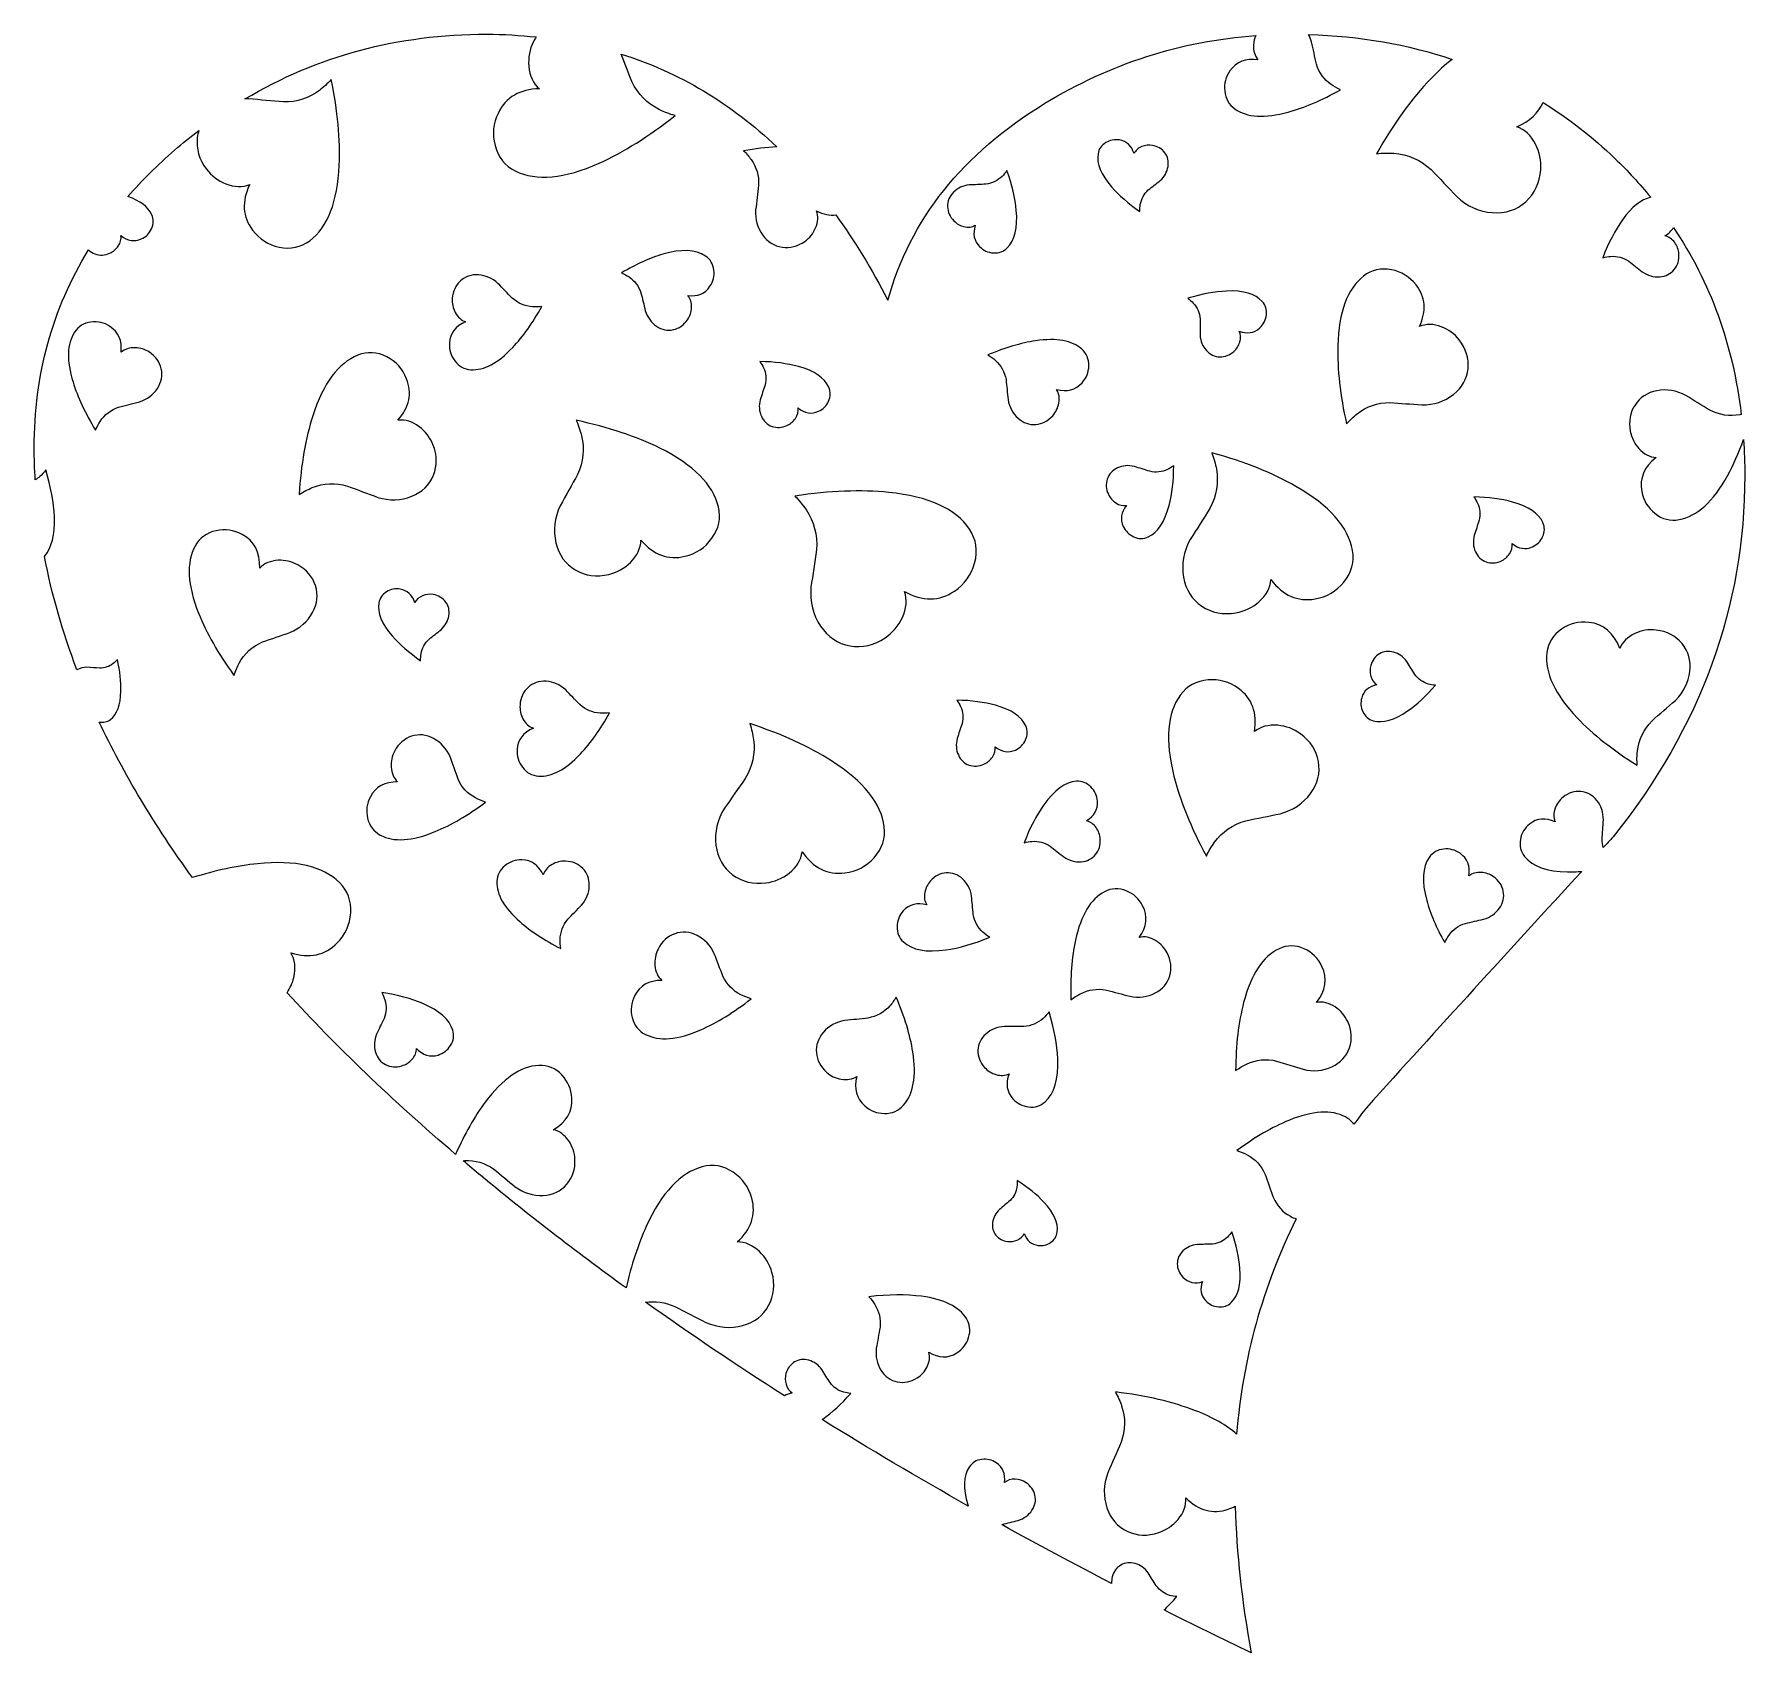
# Model space of a CAD drawing. Header units: centimetres. Extents: x -10.7 to 10.7, y -10.1 to 10.1.
import ezdxf

# ---------------------------------------------------------------- set-up
doc = ezdxf.new("R2010")
doc.units = ezdxf.units.CM
doc.header["$MEASUREMENT"] = 0
doc.layers.add('Camada 1', color=7, linetype='Continuous')

msp = doc.modelspace()

# ---------------------------------------------------------------- linework, layer by layer
at = {"layer": 'Camada 1'}
for points, knots in [([(10.4598, 4.58855), (10.28076, 4.2656), (10.07999, 4.08301), (9.85716, 4.04084), (9.85716, 4.04084), (9.74733, 4.01996), (9.64589, 4.04624), (9.55344, 4.11947), (9.55344, 4.11947), (9.4652, 4.1894), (9.41059, 4.28005), (9.38942, 4.39154), (9.38942, 4.39154), (9.35807, 4.5572), (9.41736, 4.69827), (9.56754, 4.81471), (9.56754, 4.81471), (9.48769, 4.82117), (9.41689, 4.85868), (9.35492, 4.92695), (9.35492, 4.92695), (9.29833, 4.98982), (9.26232, 5.0626), (9.24641, 5.14544), (9.24641, 5.14544), (9.2236, 5.2667), (9.24326, 5.37518), (9.30552, 5.47093), (9.30552, 5.47093), (9.36764, 5.56682), (9.45919, 5.62608), (9.57952, 5.64905), (9.57952, 5.64905), (9.70197, 5.67217), (9.82262, 5.65252), (9.94115, 5.58978), (9.94115, 5.58978), (10.04018, 5.52826), (10.13938, 5.4672), (10.23889, 5.40656), (10.23889, 5.40656), (10.36028, 5.34428), (10.48588, 5.32539), (10.61523, 5.34999), (10.61523, 5.34999), (10.62005, 5.35089), (10.62531, 5.35256), (10.63023, 5.35359), (10.63023, 5.35359), (10.52821, 6.22529), (10.24698, 7.00229), (9.7851, 7.68417), (9.7851, 7.68417), (9.762, 7.64501), (9.72721, 7.61032), (9.679, 7.58109), (9.679, 7.58109), (9.72731, 7.57164), (9.76814, 7.54373), (9.80132, 7.49767), (9.80132, 7.49767), (9.83164, 7.4552), (9.84873, 7.40824), (9.85262, 7.35646), (9.85262, 7.35646), (9.85834, 7.28068), (9.83881, 7.21554), (9.79409, 7.16122), (9.79409, 7.16122), (9.74922, 7.1069), (9.68918, 7.0769), (9.61401, 7.07118), (9.61401, 7.07118), (9.53717, 7.06549), (9.46484, 7.08589), (9.39655, 7.1324), (9.39655, 7.1324), (9.34027, 7.17698), (9.28371, 7.22125), (9.227, 7.26522), (9.227, 7.26522), (9.15691, 7.31173), (9.08143, 7.332), (9.00054, 7.32586), (9.00054, 7.32586), (8.96916, 7.32361), (8.93646, 7.31774), (8.9027, 7.30874), (8.9027, 7.30874), (8.9749, 7.49482), (9.05682, 7.65238), (9.14821, 7.78129), (9.14821, 7.78129), (9.26315, 7.94277), (9.3811, 8.0337), (9.50146, 8.06249), (9.50146, 8.06249), (9.36401, 8.22997), (9.2159, 8.39187), (9.05429, 8.5466), (9.05429, 8.5466), (8.77396, 8.81476), (8.4752, 9.04751), (8.15889, 9.24616), (8.15889, 9.24616), (8.1023, 9.11411), (7.99276, 9.01251), (7.82829, 8.94274), (7.82829, 8.94274), (7.92883, 8.90718), (8.00747, 8.83455), (8.06388, 8.72515), (8.06388, 8.72515), (8.11521, 8.62477), (8.13683, 8.51851), (8.1287, 8.40627), (8.1287, 8.40627), (8.11685, 8.2421), (8.05427, 8.10901), (7.94114, 8.0068), (7.94114, 8.0068), (7.828, 7.90446), (7.68992, 7.85929), (7.52683, 7.87115), (7.52683, 7.87115), (7.3607, 7.88316), (7.21213, 7.94978), (7.08069, 8.07147), (7.08069, 8.07147), (6.97417, 8.18461), (6.86701, 8.29732), (6.75957, 8.40971), (6.75957, 8.40971), (6.62437, 8.53155), (6.4689, 8.59894), (6.29364, 8.61153), (6.29364, 8.61153), (6.22567, 8.61648), (6.15394, 8.61452), (6.07845, 8.60584), (6.07845, 8.60584), (6.29245, 8.98157), (6.51795, 9.29312), (6.75491, 9.54024), (6.75491, 9.54024), (6.8463, 9.63523), (6.93618, 9.71582), (7.02471, 9.78379), (7.02471, 9.78379), (6.46999, 9.97105), (5.87155, 10.07384), (5.22989, 10.09273), (5.22989, 10.09273), (5.24476, 10.06421), (5.25809, 10.03436), (5.26773, 10.00134), (5.26773, 10.00134), (5.28813, 9.90815), (5.30914, 9.81513), (5.3303, 9.72207), (5.3303, 9.72207), (5.36316, 9.61523), (5.42378, 9.53088), (5.51217, 9.46892), (5.51217, 9.46892), (5.54638, 9.44505), (5.58493, 9.42346), (5.62726, 9.40426), (5.62726, 9.40426), (5.39631, 9.27371), (5.17948, 9.1805), (4.97676, 9.12499), (4.97676, 9.12499), (4.6849, 9.04561), (4.4631, 9.05895), (4.31094, 9.1655), (4.31094, 9.1655), (4.2359, 9.21818), (4.1936, 9.29261), (4.18368, 9.38878), (4.18368, 9.38878), (4.1741, 9.48048), (4.19614, 9.56436), (4.2494, 9.64045), (4.2494, 9.64045), (4.32862, 9.75345), (4.44538, 9.79936), (4.59936, 9.7779), (4.59936, 9.7779), (4.55764, 9.82817), (4.53919, 9.89119), (4.54382, 9.96668), (4.54382, 9.96668), (4.54652, 10.0069), (4.55702, 10.04441), (4.57142, 10.08042), (4.57142, 10.08042), (3.63567, 10.01319), (2.75932, 9.73228), (1.94088, 9.23603), (1.94088, 9.23603), (0.91115, 8.60608), (0.2566, 7.78614), (-0.01981, 6.77744), (-0.01981, 6.77744), (-0.21939, 7.16775), (-0.43666, 7.52158), (-0.66971, 7.84302), (-0.66971, 7.84302), (-0.74578, 7.83371), (-0.82592, 7.84797), (-0.91114, 7.89223), (-0.91114, 7.89223), (-0.88685, 7.82606), (-0.89074, 7.75539), (-0.92254, 7.68035), (-0.92254, 7.68035), (-0.95225, 7.61193), (-0.99728, 7.55594), (-1.0579, 7.51287), (-1.0579, 7.51287), (-1.14643, 7.44969), (-1.24083, 7.42537), (-1.34061, 7.43995), (-1.34061, 7.43995), (-1.44041, 7.4545), (-1.52174, 7.50583), (-1.58461, 7.59391), (-1.58461, 7.59391), (-1.64837, 7.68366), (-1.67706, 7.78764), (-1.6706, 7.90591), (-1.6706, 7.90591), (-1.65785, 8.00793), (-1.64554, 8.10998), (-1.63353, 8.21217), (-1.63353, 8.21217), (-1.62842, 8.33253), (-1.65964, 8.44011), (-1.72717, 8.5348), (-1.72717, 8.5348), (-1.75328, 8.57155), (-1.78451, 8.60727), (-1.82081, 8.64209), (-1.82081, 8.64209), (-1.67555, 8.6676), (-1.53808, 8.68397), (-1.40785, 8.69191), (-1.40785, 8.69191), (-1.97869, 9.23618), (-2.62649, 9.62229), (-3.35114, 9.84962), (-3.35114, 9.84962), (-3.30643, 9.73484), (-3.26171, 9.62017), (-3.2161, 9.50569), (-3.2161, 9.50569), (-3.13913, 9.34707), (-3.02404, 9.23018), (-2.87127, 9.15501), (-2.87127, 9.15501), (-2.81216, 9.12588), (-2.74686, 9.10159), (-2.6759, 9.08193), (-2.6759, 9.08193), (-3.00467, 8.82232), (-3.3204, 8.6247), (-3.62308, 8.48905), (-3.62308, 8.48905), (-4.05885, 8.29442), (-4.40805, 8.26172), (-4.67109, 8.39105), (-4.67109, 8.39105), (-4.80074, 8.45497), (-4.88506, 8.56078), (-4.92379, 8.70829), (-4.92379, 8.70829), (-4.9607, 8.84905), (-4.94676, 8.98515), (-4.88207, 9.1166), (-4.88207, 9.1166), (-4.78587, 9.31213), (-4.61497, 9.41193), (-4.36947, 9.41569), (-4.36947, 9.41569), (-4.44675, 9.48427), (-4.49102, 9.57806), (-4.50181, 9.69676), (-4.50181, 9.69676), (-4.51141, 9.80572), (-4.49221, 9.90896), (-4.44418, 10.00664), (-4.44418, 10.00664), (-4.43397, 10.0272), (-4.42153, 10.04474), (-4.40997, 10.0635), (-4.40997, 10.0635), (-4.61134, 10.08373), (-4.81618, 10.0971), (-5.02732, 10.0971), (-5.02732, 10.0971), (-6.13688, 10.0971), (-7.14227, 9.82775), (-8.04442, 9.28901), (-8.04442, 9.28901), (-8.02852, 9.28946), (-8.01352, 9.29171), (-7.9973, 9.29126), (-7.9973, 9.29126), (-7.85323, 9.27729), (-7.70917, 9.26425), (-7.56513, 9.25163), (-7.56513, 9.25163), (-7.39556, 9.24938), (-7.24549, 9.29769), (-7.1151, 9.39644), (-7.1151, 9.39644), (-7.06454, 9.4347), (-7.01562, 9.48018), (-6.96804, 9.53254), (-6.96804, 9.53254), (-6.88687, 9.13834), (-6.85355, 8.78194), (-6.86766, 8.46352), (-6.86766, 8.46352), (-6.88854, 8.00539), (-7.01112, 7.69131), (-7.23562, 7.52129), (-7.23562, 7.52129), (-7.34651, 7.43742), (-7.47377, 7.41069), (-7.61707, 7.44117), (-7.61707, 7.44117), (-7.75391, 7.47012), (-7.8648, 7.54081), (-7.94989, 7.65321), (-7.94989, 7.65321), (-8.07626, 7.82024), (-8.08811, 8.01005), (-7.98545, 8.22238), (-7.98545, 8.22238), (-8.07758, 8.18563), (-8.17725, 8.18817), (-8.28393, 8.23005), (-8.28393, 8.23005), (-8.38148, 8.26876), (-8.46192, 8.32982), (-8.52523, 8.41327), (-8.52523, 8.41327), (-8.61768, 8.53543), (-8.65548, 8.66703), (-8.63927, 8.80795), (-8.63927, 8.80795), (-8.63567, 8.83885), (-8.62847, 8.86798), (-8.61977, 8.89648), (-8.61977, 8.89648), (-8.7224, 8.81785), (-8.82384, 8.73696), (-8.92349, 8.65068), (-8.92349, 8.65068), (-9.13688, 8.46595), (-9.33015, 8.27344), (-9.50467, 8.07354), (-9.50467, 8.07354), (-9.35386, 8.01893), (-9.25302, 7.94358), (-9.2086, 7.84499), (-9.2086, 7.84499), (-9.18278, 7.78765), (-9.1837, 7.729), (-9.21159, 7.6688), (-9.21159, 7.6688), (-9.23802, 7.61133), (-9.28033, 7.56961), (-9.33854, 7.54336), (-9.33854, 7.54336), (-9.42482, 7.50449), (-9.50959, 7.5183), (-9.59304, 7.58493), (-9.59304, 7.58493), (-9.58613, 7.54051), (-9.59725, 7.49685), (-9.62635, 7.45409), (-9.62635, 7.45409), (-9.65336, 7.41493), (-9.68818, 7.38551), (-9.73139, 7.36614), (-9.73139, 7.36614), (-9.79473, 7.33762), (-9.85654, 7.33402), (-9.91686, 7.35548), (-9.91686, 7.35548), (-9.94837, 7.36659), (-9.97494, 7.38368), (-9.99758, 7.40591), (-9.99758, 7.40591), (-10.44898, 6.67077), (-10.67528, 5.84783), (-10.67528, 4.93727), (-10.67528, 4.93727), (-10.67528, 4.80387), (-10.67017, 4.67017), (-10.66266, 4.53661), (-10.66266, 4.53661), (-10.64271, 4.54891), (-10.62363, 4.56302), (-10.60564, 4.57923), (-10.60564, 4.57923), (-10.57953, 4.60278), (-10.55463, 4.6304), (-10.53092, 4.66146), (-10.53092, 4.66146), (-10.46729, 4.44762), (-10.43157, 4.25226), (-10.42405, 4.07562), (-10.42405, 4.07562), (-10.41474, 3.85202), (-10.45736, 3.68967), (-10.54589, 3.58175), (-10.54589, 3.58175), (-10.45707, 3.11177), (-10.32245, 2.64028), (-10.14147, 2.16729), (-10.14147, 2.16729), (-10.10424, 2.1874), (-10.06403, 2.20044), (-10.01738, 2.19999), (-10.01738, 2.19999), (-9.96396, 2.19578), (-9.91022, 2.19173), (-9.8568, 2.18785), (-9.8568, 2.18785), (-9.79378, 2.18817), (-9.73827, 2.2069), (-9.69054, 2.24442), (-9.69054, 2.24442), (-9.67191, 2.25897), (-9.65392, 2.27609), (-9.63667, 2.29588), (-9.63667, 2.29588), (-9.60426, 2.14988), (-9.58971, 2.01783), (-9.59301, 1.89943), (-9.59301, 1.89943), (-9.59796, 1.72925), (-9.64161, 1.61191), (-9.72401, 1.54738), (-9.72401, 1.54738), (-9.76407, 1.516), (-9.81045, 1.50566), (-9.86281, 1.51542), (-9.86281, 1.51542), (-9.55968, 0.87121), (-9.17222, 0.22431), (-8.69925, -0.42546), (-8.69925, -0.42546), (-8.41038, -0.33585), (-8.13968, -0.2775), (-7.88801, -0.25181), (-7.88801, -0.25181), (-7.41472, -0.20411), (-7.07378, -0.28242), (-6.86534, -0.48724), (-6.86534, -0.48724), (-6.76255, -0.58839), (-6.71574, -0.71489), (-6.72532, -0.8666), (-6.72532, -0.8666), (-6.73447, -1.01143), (-6.7903, -1.13597), (-6.8928, -1.24024), (-6.8928, -1.24024), (-7.04496, -1.39513), (-7.23808, -1.43606), (-7.47173, -1.36269), (-7.47173, -1.36269), (-7.41982, -1.45183), (-7.40749, -1.55449), (-7.43421, -1.67016), (-7.43421, -1.67016), (-7.45101, -1.74054), (-7.47982, -1.80404), (-7.51885, -1.86196), (-7.51885, -1.86196), (-6.90692, -2.53138), (-6.20567, -3.20364), (-5.4156, -3.87904), (-5.4156, -3.87904), (-5.30336, -3.62605), (-5.1806, -3.40742), (-5.04584, -3.22703), (-5.04584, -3.22703), (-4.82587, -2.93324), (-4.6033, -2.78044), (-4.37808, -2.76904), (-4.37808, -2.76904), (-4.26703, -2.76332), (-4.1707, -2.80296), (-4.08966, -2.88773), (-4.08966, -2.88773), (-4.01222, -2.96845), (-3.97052, -3.06511), (-3.9648, -3.17779), (-3.9648, -3.17779), (-3.95639, -3.34511), (-4.03383, -3.47611), (-4.1974, -3.57051), (-4.1974, -3.57051), (-4.11982, -3.5876), (-4.05513, -3.63412), (-4.00322, -3.70992), (-4.00322, -3.70992), (-3.9561, -3.7794), (-3.9303, -3.85608), (-3.92609, -3.93982), (-3.92609, -3.93982), (-3.91979, -4.06227), (-3.954, -4.16638), (-4.02814, -4.25224), (-4.02814, -4.25224), (-4.10257, -4.33839), (-4.20057, -4.38445), (-4.32225, -4.39059), (-4.32225, -4.39059), (-4.44621, -4.39689), (-4.56204, -4.36117), (-4.67055, -4.28327), (-4.67055, -4.28327), (-4.75953, -4.20929), (-4.84912, -4.13576), (-4.93886, -4.06253), (-4.93886, -4.06253), (-5.05006, -3.9848), (-5.17116, -3.94924), (-5.30187, -3.95585), (-5.30187, -3.95585), (-5.30801, -3.95617), (-5.31478, -3.95826), (-5.32108, -3.95868), (-5.32108, -3.95868), (-5.24816, -4.02035), (-5.17582, -4.08219), (-5.10169, -4.14386), (-5.10169, -4.14386), (-4.52831, -4.6191), (-3.92252, -5.08607), (-3.28808, -5.5457), (-3.28808, -5.5457), (-3.22175, -5.25804), (-3.13772, -5.00113), (-3.03567, -4.7765), (-3.03567, -4.7765), (-2.84374, -4.35589), (-2.61099, -4.10843), (-2.33698, -4.03387), (-2.33698, -4.03387), (-2.20178, -3.99709), (-2.07274, -4.02009), (-1.95013, -4.10245), (-1.95013, -4.10245), (-1.83308, -4.18093), (-1.75595, -4.28882), (-1.71873, -4.42585), (-1.71873, -4.42585), (-1.66335, -4.62961), (-1.72368, -4.81148), (-1.89955, -4.97161), (-1.89955, -4.97161), (-1.79946, -4.97177), (-1.7073, -5.01169), (-1.6233, -5.09091), (-1.6233, -5.09091), (-1.54662, -5.16386), (-1.49439, -5.25119), (-1.46664, -5.35306), (-1.46664, -5.35306), (-1.42613, -5.50207), (-1.44023, -5.63937), (-1.50836, -5.76512), (-1.50836, -5.76512), (-1.57678, -5.89072), (-1.68513, -5.97388), (-1.83308, -6.01407), (-1.83308, -6.01407), (-1.98373, -6.05505), (-2.13621, -6.04227), (-2.29047, -5.97552), (-2.29047, -5.97552), (-2.41998, -5.90845), (-2.54976, -5.84196), (-2.67986, -5.77592), (-2.67986, -5.77592), (-2.80125, -5.7252), (-2.92341, -5.70766), (-3.04586, -5.7216), (-3.04586, -5.7216), (-2.49005, -6.1176), (-1.91111, -6.50762), (-1.30966, -6.89206), (-1.30966, -6.89206), (-1.28265, -6.87523), (-1.25232, -6.86145), (-1.21483, -6.8538), (-1.21483, -6.8538), (-1.25235, -6.83128), (-1.27801, -6.79572), (-1.29167, -6.74725), (-1.29167, -6.74725), (-1.30426, -6.70269), (-1.30426, -6.65827), (-1.2918, -6.61371), (-1.2918, -6.61371), (-1.27365, -6.54873), (-1.23764, -6.50042), (-1.1839, -6.46861), (-1.1839, -6.46861), (-1.13003, -6.43665), (-1.07076, -6.42972), (-1.00623, -6.44789), (-1.00623, -6.44789), (-0.94051, -6.4662), (-0.88619, -6.50523), (-0.84327, -6.56462), (-0.84327, -6.56462), (-0.8098, -6.61897), (-0.77604, -6.67283), (-0.74199, -6.72686), (-0.74199, -6.72686), (-0.69757, -6.78689), (-0.64055, -6.8265), (-0.5712, -6.846), (-0.5712, -6.846), (-0.54434, -6.85349), (-0.51524, -6.85846), (-0.48431, -6.86113), (-0.48431, -6.86113), (-0.60075, -6.99469), (-0.71691, -7.10153), (-0.83216, -7.18138), (-0.83216, -7.18138), (-0.83547, -7.18363), (-0.83817, -7.18485), (-0.84147, -7.18694), (-0.84147, -7.18694), (-0.25441, -7.55188), (0.3536, -7.91158), (0.98236, -8.26586), (0.98236, -8.26586), (0.98117, -8.26168), (0.97937, -8.25731), (0.97818, -8.25311), (0.97818, -8.25311), (0.91664, -8.04711), (0.92251, -7.88923), (0.99572, -7.7794), (0.99572, -7.7794), (1.03189, -7.72505), (1.08412, -7.69357), (1.15222, -7.68502), (1.15222, -7.68502), (1.2172, -7.67674), (1.27724, -7.69087), (1.33232, -7.72746), (1.33232, -7.72746), (1.41394, -7.78194), (1.44847, -7.86417), (1.43585, -7.974), (1.43585, -7.974), (1.47096, -7.94355), (1.51538, -7.92931), (1.56909, -7.9314), (1.56909, -7.9314), (1.6183, -7.93349), (1.66333, -7.94804), (1.70413, -7.97522), (1.70413, -7.97522), (1.76387, -8.01515), (1.80107, -8.06748), (1.81547, -8.13233), (1.81547, -8.13233), (1.83005, -8.19731), (1.81759, -8.25959), (1.77798, -8.31902), (1.77798, -8.31902), (1.73774, -8.3795), (1.68043, -8.42152), (1.606, -8.44536), (1.606, -8.44536), (1.53999, -8.46142), (1.47426, -8.4779), (1.40851, -8.49457), (1.40851, -8.49457), (1.40552, -8.49547), (1.40354, -8.49756), (1.4007, -8.49862), (1.4007, -8.49862), (1.84787, -8.74532), (2.30526, -8.98932), (2.77299, -9.23078), (2.77299, -9.23078), (2.77132, -9.20361), (2.77254, -9.17643), (2.78019, -9.14913), (2.78019, -9.14913), (2.79837, -9.08415), (2.83438, -9.03584), (2.88809, -9.00403), (2.88809, -9.00403), (2.94196, -8.97207), (3.00123, -8.96516), (3.06576, -8.98334), (3.06576, -8.98334), (3.13148, -9.00162), (3.1858, -9.04065), (3.22872, -9.10007), (3.22872, -9.10007), (3.26219, -9.15439), (3.29595, -9.20826), (3.33, -9.26229), (3.33, -9.26229), (3.37442, -9.32232), (3.43144, -9.36193), (3.50079, -9.38143), (3.50079, -9.38143), (3.52765, -9.38894), (3.55675, -9.39389), (3.58765, -9.39659), (3.58765, -9.39659), (3.5341, -9.45811), (3.48049, -9.51319), (3.4271, -9.5633), (3.4271, -9.5633), (3.78484, -9.74263), (4.14679, -9.92075), (4.51623, -10.09707), (4.51623, -10.09707), (4.39709, -9.46337), (4.33137, -8.85411), (4.31486, -8.26798), (4.31486, -8.26798), (4.28726, -8.28285), (4.25784, -8.29576), (4.22633, -8.30624), (4.22633, -8.30624), (4.03633, -8.37016), (3.86033, -8.32323), (3.69872, -8.16535), (3.69872, -8.16535), (3.70412, -8.26034), (3.67141, -8.34992), (3.60104, -8.43411), (3.60104, -8.43411), (3.53606, -8.51092), (3.45623, -8.56524), (3.36112, -8.59723), (3.36112, -8.59723), (3.22216, -8.64406), (3.09101, -8.63851), (2.96811, -8.58072), (2.96811, -8.58072), (2.84492, -8.52293), (2.76031, -8.42493), (2.71377, -8.28674), (2.71377, -8.28674), (2.66652, -8.14617), (2.67011, -8.00088), (2.72472, -7.85081), (2.72472, -7.85081), (2.78116, -7.72431), (2.8368, -7.59737), (2.89233, -7.47026), (2.89233, -7.47026), (2.94591, -7.3172), (2.94758, -7.16609), (2.89773, -7.01769), (2.89773, -7.01769), (2.87839, -6.96022), (2.85198, -6.90183), (2.81883, -6.84272), (2.81883, -6.84272), (3.20163, -6.8891), (3.53551, -6.96726), (3.82033, -7.07698), (3.82033, -7.07698), (4.03673, -7.16072), (4.20689, -7.25854), (4.33293, -7.36945), (4.33293, -7.36945), (4.40828, -6.42436), (4.65601, -5.52821), (5.07633, -4.68173), (5.07633, -4.68173), (5.05188, -4.67422), (5.02757, -4.66416), (5.00325, -4.65112), (5.00325, -4.65112), (4.90766, -4.60008), (4.83683, -4.52118), (4.79076, -4.41403), (4.79076, -4.41403), (4.75729, -4.31859), (4.7234, -4.22329), (4.68916, -4.12799), (4.68916, -4.12799), (4.64101, -4.01964), (4.56642, -3.93863), (4.46543, -3.88476), (4.46543, -3.88476), (4.42627, -3.86375), (4.38307, -3.84605), (4.33592, -3.83121), (4.33592, -3.83121), (4.56251, -3.66418), (4.77904, -3.53858), (4.98539, -3.45426), (4.98539, -3.45426), (5.28236, -3.33332), (5.51765, -3.31922), (5.69143, -3.41193), (5.69143, -3.41193), (5.73495, -3.43519), (5.77022, -3.46564), (5.79753, -3.50289), (5.79753, -3.50289), (5.84825, -3.4337), (5.89897, -3.36454), (5.95242, -3.29612), (5.95242, -3.29612), (6.84436, -2.30962), (7.74084, -1.32775), (8.63969, -0.34774), (8.63969, -0.34774), (8.57876, -0.3524), (8.51901, -0.35507), (8.46215, -0.35417), (8.46215, -0.35417), (8.20389, -0.34951), (8.02516, -0.28543), (7.92597, -0.16166), (7.92597, -0.16166), (7.87705, -0.10057), (7.85996, -0.02932), (7.87496, 0.05186), (7.87496, 0.05186), (7.88906, 0.12933), (7.92719, 0.19294), (7.989, 0.24244), (7.989, 0.24244), (8.08113, 0.31629), (8.1877, 0.32589), (8.30893, 0.27141), (8.30893, 0.27141), (8.28673, 0.32274), (8.28673, 0.37886), (8.30864, 0.43963), (8.30864, 0.43963), (8.32891, 0.49517), (8.36206, 0.54136), (8.40796, 0.5783), (8.40796, 0.5783), (8.47535, 0.63217), (8.54888, 0.65572), (8.62857, 0.64868), (8.62857, 0.64868), (8.7081, 0.64164), (8.7747, 0.60471), (8.82846, 0.53779), (8.82846, 0.53779), (8.88307, 0.46966), (8.9104, 0.38878), (8.91067, 0.29482), (8.91067, 0.29482), (8.90498, 0.21351), (8.89987, 0.13218), (8.89506, 0.05082), (8.89506, 0.05082), (8.89564, 0.01497), (8.90136, -0.01882), (8.90977, -0.05136), (8.90977, -0.05136), (8.95091, -0.00649), (8.99155, 0.03884), (9.03283, 0.08355), (9.03283, 0.08355), (10.12855, 1.456), (10.67536, 2.95751), (10.67536, 4.58956), (10.67536, 4.58956), (10.67536, 4.74246), (10.66877, 4.89208), (10.65904, 5.03991), (10.65904, 5.03991), (10.59963, 4.87425), (10.53394, 4.72253), (10.4598, 4.58855)], [0, 0, 0, 0, 0.00444444, 0.00444444, 0.00444444, 0.00444444, 0.00888889, 0.00888889, 0.00888889, 0.00888889, 0.01333333, 0.01333333, 0.01333333, 0.01333333, 0.01777778, 0.01777778, 0.01777778, 0.01777778, 0.02222222, 0.02222222, 0.02222222, 0.02222222, 0.02666667, 0.02666667, 0.02666667, 0.02666667, 0.03111111, 0.03111111, 0.03111111, 0.03111111, 0.03555556, 0.03555556, 0.03555556, 0.03555556, 0.04, 0.04, 0.04, 0.04, 0.04444444, 0.04444444, 0.04444444, 0.04444444, 0.04888889, 0.04888889, 0.04888889, 0.04888889, 0.05333333, 0.05333333, 0.05333333, 0.05333333, 0.05777778, 0.05777778, 0.05777778, 0.05777778, 0.06222222, 0.06222222, 0.06222222, 0.06222222, 0.06666667, 0.06666667, 0.06666667, 0.06666667, 0.07111111, 0.07111111, 0.07111111, 0.07111111, 0.07555556, 0.07555556, 0.07555556, 0.07555556, 0.08, 0.08, 0.08, 0.08, 0.08444444, 0.08444444, 0.08444444, 0.08444444, 0.08888889, 0.08888889, 0.08888889, 0.08888889, 0.09333333, 0.09333333, 0.09333333, 0.09333333, 0.09777778, 0.09777778, 0.09777778, 0.09777778, 0.10222222, 0.10222222, 0.10222222, 0.10222222, 0.10666667, 0.10666667, 0.10666667, 0.10666667, 0.11111111, 0.11111111, 0.11111111, 0.11111111, 0.11555556, 0.11555556, 0.11555556, 0.11555556, 0.12, 0.12, 0.12, 0.12, 0.12444444, 0.12444444, 0.12444444, 0.12444444, 0.12888889, 0.12888889, 0.12888889, 0.12888889, 0.13333333, 0.13333333, 0.13333333, 0.13333333, 0.13777778, 0.13777778, 0.13777778, 0.13777778, 0.14222222, 0.14222222, 0.14222222, 0.14222222, 0.14666667, 0.14666667, 0.14666667, 0.14666667, 0.15111111, 0.15111111, 0.15111111, 0.15111111, 0.15555556, 0.15555556, 0.15555556, 0.15555556, 0.16, 0.16, 0.16, 0.16, 0.16444444, 0.16444444, 0.16444444, 0.16444444, 0.16888889, 0.16888889, 0.16888889, 0.16888889, 0.17333333, 0.17333333, 0.17333333, 0.17333333, 0.17777778, 0.17777778, 0.17777778, 0.17777778, 0.18222222, 0.18222222, 0.18222222, 0.18222222, 0.18666667, 0.18666667, 0.18666667, 0.18666667, 0.19111111, 0.19111111, 0.19111111, 0.19111111, 0.19555556, 0.19555556, 0.19555556, 0.19555556, 0.2, 0.2, 0.2, 0.2, 0.20444444, 0.20444444, 0.20444444, 0.20444444, 0.20888889, 0.20888889, 0.20888889, 0.20888889, 0.21333333, 0.21333333, 0.21333333, 0.21333333, 0.21777778, 0.21777778, 0.21777778, 0.21777778, 0.22222222, 0.22222222, 0.22222222, 0.22222222, 0.22666667, 0.22666667, 0.22666667, 0.22666667, 0.23111111, 0.23111111, 0.23111111, 0.23111111, 0.23555556, 0.23555556, 0.23555556, 0.23555556, 0.24, 0.24, 0.24, 0.24, 0.24444444, 0.24444444, 0.24444444, 0.24444444, 0.24888889, 0.24888889, 0.24888889, 0.24888889, 0.25333333, 0.25333333, 0.25333333, 0.25333333, 0.25777778, 0.25777778, 0.25777778, 0.25777778, 0.26222222, 0.26222222, 0.26222222, 0.26222222, 0.26666667, 0.26666667, 0.26666667, 0.26666667, 0.27111111, 0.27111111, 0.27111111, 0.27111111, 0.27555556, 0.27555556, 0.27555556, 0.27555556, 0.28, 0.28, 0.28, 0.28, 0.28444444, 0.28444444, 0.28444444, 0.28444444, 0.28888889, 0.28888889, 0.28888889, 0.28888889, 0.29333333, 0.29333333, 0.29333333, 0.29333333, 0.29777778, 0.29777778, 0.29777778, 0.29777778, 0.30222222, 0.30222222, 0.30222222, 0.30222222, 0.30666667, 0.30666667, 0.30666667, 0.30666667, 0.31111111, 0.31111111, 0.31111111, 0.31111111, 0.31555556, 0.31555556, 0.31555556, 0.31555556, 0.32, 0.32, 0.32, 0.32, 0.32444444, 0.32444444, 0.32444444, 0.32444444, 0.32888889, 0.32888889, 0.32888889, 0.32888889, 0.33333333, 0.33333333, 0.33333333, 0.33333333, 0.33777778, 0.33777778, 0.33777778, 0.33777778, 0.34222222, 0.34222222, 0.34222222, 0.34222222, 0.34666667, 0.34666667, 0.34666667, 0.34666667, 0.35111111, 0.35111111, 0.35111111, 0.35111111, 0.35555556, 0.35555556, 0.35555556, 0.35555556, 0.36, 0.36, 0.36, 0.36, 0.36444444, 0.36444444, 0.36444444, 0.36444444, 0.36888889, 0.36888889, 0.36888889, 0.36888889, 0.37333333, 0.37333333, 0.37333333, 0.37333333, 0.37777778, 0.37777778, 0.37777778, 0.37777778, 0.38222222, 0.38222222, 0.38222222, 0.38222222, 0.38666667, 0.38666667, 0.38666667, 0.38666667, 0.39111111, 0.39111111, 0.39111111, 0.39111111, 0.39555556, 0.39555556, 0.39555556, 0.39555556, 0.4, 0.4, 0.4, 0.4, 0.40444444, 0.40444444, 0.40444444, 0.40444444, 0.40888889, 0.40888889, 0.40888889, 0.40888889, 0.41333333, 0.41333333, 0.41333333, 0.41333333, 0.41777778, 0.41777778, 0.41777778, 0.41777778, 0.42222222, 0.42222222, 0.42222222, 0.42222222, 0.42666667, 0.42666667, 0.42666667, 0.42666667, 0.43111111, 0.43111111, 0.43111111, 0.43111111, 0.43555556, 0.43555556, 0.43555556, 0.43555556, 0.44, 0.44, 0.44, 0.44, 0.44444444, 0.44444444, 0.44444444, 0.44444444, 0.44888889, 0.44888889, 0.44888889, 0.44888889, 0.45333333, 0.45333333, 0.45333333, 0.45333333, 0.45777778, 0.45777778, 0.45777778, 0.45777778, 0.46222222, 0.46222222, 0.46222222, 0.46222222, 0.46666667, 0.46666667, 0.46666667, 0.46666667, 0.47111111, 0.47111111, 0.47111111, 0.47111111, 0.47555556, 0.47555556, 0.47555556, 0.47555556, 0.48, 0.48, 0.48, 0.48, 0.48444444, 0.48444444, 0.48444444, 0.48444444, 0.48888889, 0.48888889, 0.48888889, 0.48888889, 0.49333333, 0.49333333, 0.49333333, 0.49333333, 0.49777778, 0.49777778, 0.49777778, 0.49777778, 0.50222222, 0.50222222, 0.50222222, 0.50222222, 0.50666667, 0.50666667, 0.50666667, 0.50666667, 0.51111111, 0.51111111, 0.51111111, 0.51111111, 0.51555556, 0.51555556, 0.51555556, 0.51555556, 0.52, 0.52, 0.52, 0.52, 0.52444444, 0.52444444, 0.52444444, 0.52444444, 0.52888889, 0.52888889, 0.52888889, 0.52888889, 0.53333333, 0.53333333, 0.53333333, 0.53333333, 0.53777778, 0.53777778, 0.53777778, 0.53777778, 0.54222222, 0.54222222, 0.54222222, 0.54222222, 0.54666667, 0.54666667, 0.54666667, 0.54666667, 0.55111111, 0.55111111, 0.55111111, 0.55111111, 0.55555556, 0.55555556, 0.55555556, 0.55555556, 0.56, 0.56, 0.56, 0.56, 0.56444444, 0.56444444, 0.56444444, 0.56444444, 0.56888889, 0.56888889, 0.56888889, 0.56888889, 0.57333333, 0.57333333, 0.57333333, 0.57333333, 0.57777778, 0.57777778, 0.57777778, 0.57777778, 0.58222222, 0.58222222, 0.58222222, 0.58222222, 0.58666667, 0.58666667, 0.58666667, 0.58666667, 0.59111111, 0.59111111, 0.59111111, 0.59111111, 0.59555556, 0.59555556, 0.59555556, 0.59555556, 0.6, 0.6, 0.6, 0.6, 0.60444444, 0.60444444, 0.60444444, 0.60444444, 0.60888889, 0.60888889, 0.60888889, 0.60888889, 0.61333333, 0.61333333, 0.61333333, 0.61333333, 0.61777778, 0.61777778, 0.61777778, 0.61777778, 0.62222222, 0.62222222, 0.62222222, 0.62222222, 0.62666667, 0.62666667, 0.62666667, 0.62666667, 0.63111111, 0.63111111, 0.63111111, 0.63111111, 0.63555556, 0.63555556, 0.63555556, 0.63555556, 0.64, 0.64, 0.64, 0.64, 0.64444444, 0.64444444, 0.64444444, 0.64444444, 0.64888889, 0.64888889, 0.64888889, 0.64888889, 0.65333333, 0.65333333, 0.65333333, 0.65333333, 0.65777778, 0.65777778, 0.65777778, 0.65777778, 0.66222222, 0.66222222, 0.66222222, 0.66222222, 0.66666667, 0.66666667, 0.66666667, 0.66666667, 0.67111111, 0.67111111, 0.67111111, 0.67111111, 0.67555556, 0.67555556, 0.67555556, 0.67555556, 0.68, 0.68, 0.68, 0.68, 0.68444444, 0.68444444, 0.68444444, 0.68444444, 0.68888889, 0.68888889, 0.68888889, 0.68888889, 0.69333333, 0.69333333, 0.69333333, 0.69333333, 0.69777778, 0.69777778, 0.69777778, 0.69777778, 0.70222222, 0.70222222, 0.70222222, 0.70222222, 0.70666667, 0.70666667, 0.70666667, 0.70666667, 0.71111111, 0.71111111, 0.71111111, 0.71111111, 0.71555556, 0.71555556, 0.71555556, 0.71555556, 0.72, 0.72, 0.72, 0.72, 0.72444444, 0.72444444, 0.72444444, 0.72444444, 0.72888889, 0.72888889, 0.72888889, 0.72888889, 0.73333333, 0.73333333, 0.73333333, 0.73333333, 0.73777778, 0.73777778, 0.73777778, 0.73777778, 0.74222222, 0.74222222, 0.74222222, 0.74222222, 0.74666667, 0.74666667, 0.74666667, 0.74666667, 0.75111111, 0.75111111, 0.75111111, 0.75111111, 0.75555556, 0.75555556, 0.75555556, 0.75555556, 0.76, 0.76, 0.76, 0.76, 0.76444444, 0.76444444, 0.76444444, 0.76444444, 0.76888889, 0.76888889, 0.76888889, 0.76888889, 0.77333333, 0.77333333, 0.77333333, 0.77333333, 0.77777778, 0.77777778, 0.77777778, 0.77777778, 0.78222222, 0.78222222, 0.78222222, 0.78222222, 0.78666667, 0.78666667, 0.78666667, 0.78666667, 0.79111111, 0.79111111, 0.79111111, 0.79111111, 0.79555556, 0.79555556, 0.79555556, 0.79555556, 0.8, 0.8, 0.8, 0.8, 0.80444444, 0.80444444, 0.80444444, 0.80444444, 0.80888889, 0.80888889, 0.80888889, 0.80888889, 0.81333333, 0.81333333, 0.81333333, 0.81333333, 0.81777778, 0.81777778, 0.81777778, 0.81777778, 0.82222222, 0.82222222, 0.82222222, 0.82222222, 0.82666667, 0.82666667, 0.82666667, 0.82666667, 0.83111111, 0.83111111, 0.83111111, 0.83111111, 0.83555556, 0.83555556, 0.83555556, 0.83555556, 0.84, 0.84, 0.84, 0.84, 0.84444444, 0.84444444, 0.84444444, 0.84444444, 0.84888889, 0.84888889, 0.84888889, 0.84888889, 0.85333333, 0.85333333, 0.85333333, 0.85333333, 0.85777778, 0.85777778, 0.85777778, 0.85777778, 0.86222222, 0.86222222, 0.86222222, 0.86222222, 0.86666667, 0.86666667, 0.86666667, 0.86666667, 0.87111111, 0.87111111, 0.87111111, 0.87111111, 0.87555556, 0.87555556, 0.87555556, 0.87555556, 0.88, 0.88, 0.88, 0.88, 0.88444444, 0.88444444, 0.88444444, 0.88444444, 0.88888889, 0.88888889, 0.88888889, 0.88888889, 0.89333333, 0.89333333, 0.89333333, 0.89333333, 0.89777778, 0.89777778, 0.89777778, 0.89777778, 0.90222222, 0.90222222, 0.90222222, 0.90222222, 0.90666667, 0.90666667, 0.90666667, 0.90666667, 0.91111111, 0.91111111, 0.91111111, 0.91111111, 0.91555556, 0.91555556, 0.91555556, 0.91555556, 0.92, 0.92, 0.92, 0.92, 0.92444444, 0.92444444, 0.92444444, 0.92444444, 0.92888889, 0.92888889, 0.92888889, 0.92888889, 0.93333333, 0.93333333, 0.93333333, 0.93333333, 0.93777778, 0.93777778, 0.93777778, 0.93777778, 0.94222222, 0.94222222, 0.94222222, 0.94222222, 0.94666667, 0.94666667, 0.94666667, 0.94666667, 0.95111111, 0.95111111, 0.95111111, 0.95111111, 0.95555556, 0.95555556, 0.95555556, 0.95555556, 0.96, 0.96, 0.96, 0.96, 0.96444444, 0.96444444, 0.96444444, 0.96444444, 0.96888889, 0.96888889, 0.96888889, 0.96888889, 0.97333333, 0.97333333, 0.97333333, 0.97333333, 0.97777778, 0.97777778, 0.97777778, 0.97777778, 0.98222222, 0.98222222, 0.98222222, 0.98222222, 0.98666667, 0.98666667, 0.98666667, 0.98666667, 0.99111111, 0.99111111, 0.99111111, 0.99111111, 1, 1, 1, 1]), ([(2.60263, 8.60371), (2.61239, 8.66374), (2.64467, 8.71071), (2.69941, 8.74431), (2.69941, 8.74431), (2.75167, 8.7764), (2.80821, 8.78752), (2.86914, 8.77746), (2.86914, 8.77746), (2.95963, 8.76259), (3.02072, 8.70602), (3.05236, 8.6076), (3.05236, 8.6076), (3.07054, 8.64708), (3.10292, 8.67634), (3.14946, 8.69539), (3.14946, 8.69539), (3.19206, 8.71248), (3.23603, 8.71743), (3.2812, 8.70994), (3.2812, 8.70994), (3.34753, 8.69912), (3.39944, 8.66882), (3.43667, 8.61913), (3.43667, 8.61913), (3.47419, 8.56947), (3.48739, 8.51168), (3.47657, 8.44583), (3.47657, 8.44583), (3.46577, 8.37889), (3.43305, 8.32081), (3.37902, 8.27189), (3.37902, 8.27189), (3.32907, 8.23273), (3.27938, 8.19341), (3.22987, 8.15381), (3.22987, 8.15381), (3.17526, 8.10338), (3.14221, 8.04276), (3.13068, 7.97194), (3.13068, 7.97194), (3.12618, 7.94463), (3.12438, 7.91537), (3.12512, 7.88431), (3.12512, 7.88431), (2.98015, 7.98501), (2.86191, 8.08809), (2.77039, 8.19345), (2.77039, 8.19345), (2.63866, 8.34516), (2.58254, 8.48184), (2.60263, 8.60371)], [0, 0, 0, 0, 0.07142857, 0.07142857, 0.07142857, 0.07142857, 0.14285714, 0.14285714, 0.14285714, 0.14285714, 0.21428571, 0.21428571, 0.21428571, 0.21428571, 0.28571429, 0.28571429, 0.28571429, 0.28571429, 0.35714286, 0.35714286, 0.35714286, 0.35714286, 0.42857143, 0.42857143, 0.42857143, 0.42857143, 0.5, 0.5, 0.5, 0.5, 0.57142857, 0.57142857, 0.57142857, 0.57142857, 0.64285714, 0.64285714, 0.64285714, 0.64285714, 0.71428571, 0.71428571, 0.71428571, 0.71428571, 0.78571429, 0.78571429, 0.78571429, 0.78571429, 0.85714286, 0.85714286, 0.85714286, 0.85714286, 1, 1, 1, 1]), ([(0.79923, 8.125), (0.85146, 8.17723), (0.91686, 8.20768), (0.99582, 8.21652), (0.99582, 8.21652), (1.06456, 8.21938), (1.13343, 8.22253), (1.2023, 8.22612), (1.2023, 8.22612), (1.28244, 8.23602), (1.34996, 8.26874), (1.40518, 8.3238), (1.40518, 8.3238), (1.42651, 8.34513), (1.44659, 8.36973), (1.46551, 8.39749), (1.46551, 8.39749), (1.52959, 8.21681), (1.56859, 8.05083), (1.58288, 7.89973), (1.58288, 7.89973), (1.60283, 7.6823), (1.56547, 7.52624), (1.47062, 7.43123), (1.47062, 7.43123), (1.42379, 7.38456), (1.36558, 7.36355), (1.29594, 7.36866), (1.29594, 7.36866), (1.22945, 7.37332), (1.17259, 7.39943), (1.12518, 7.44684), (1.12518, 7.44684), (1.05464, 7.51738), (1.03665, 7.6062), (1.07115, 7.71306), (1.07115, 7.71306), (1.03003, 7.68964), (0.98291, 7.68441), (0.92978, 7.69716), (0.92978, 7.69716), (0.88133, 7.70917), (0.83945, 7.73256), (0.80405, 7.76799), (0.80405, 7.76799), (0.75259, 7.81945), (0.72602, 7.87904), (0.72452, 7.94672), (0.72452, 7.94672), (0.723, 8.01427), (0.74792, 8.07369), (0.79923, 8.125)], [0, 0, 0, 0, 0.07142857, 0.07142857, 0.07142857, 0.07142857, 0.14285714, 0.14285714, 0.14285714, 0.14285714, 0.21428571, 0.21428571, 0.21428571, 0.21428571, 0.28571429, 0.28571429, 0.28571429, 0.28571429, 0.35714286, 0.35714286, 0.35714286, 0.35714286, 0.42857143, 0.42857143, 0.42857143, 0.42857143, 0.5, 0.5, 0.5, 0.5, 0.57142857, 0.57142857, 0.57142857, 0.57142857, 0.64285714, 0.64285714, 0.64285714, 0.64285714, 0.71428571, 0.71428571, 0.71428571, 0.71428571, 0.78571429, 0.78571429, 0.78571429, 0.78571429, 0.85714286, 0.85714286, 0.85714286, 0.85714286, 1, 1, 1, 1]), ([(-2.82924, 7.35191), (-2.59754, 7.41988), (-2.42049, 7.41253), (-2.29743, 7.32984), (-2.29743, 7.32984), (-2.23666, 7.28904), (-2.20154, 7.2302), (-2.1921, 7.15368), (-2.1921, 7.15368), (-2.18326, 7.0806), (-2.19946, 7.01337), (-2.2407, 6.95186), (-2.2407, 6.95186), (-2.30224, 6.86034), (-2.39466, 6.82206), (-2.51801, 6.83677), (-2.51801, 6.83677), (-2.4838, 6.79716), (-2.46819, 6.74718), (-2.47073, 6.68686), (-2.47073, 6.68686), (-2.47327, 6.63164), (-2.48978, 6.58121), (-2.52071, 6.53544), (-2.52071, 6.53544), (-2.56572, 6.46853), (-2.62453, 6.42709), (-2.69748, 6.41119), (-2.69748, 6.41119), (-2.77056, 6.39513), (-2.84033, 6.40952), (-2.90682, 6.45424), (-2.90682, 6.45424), (-2.9745, 6.49972), (-3.02162, 6.56425), (-3.04787, 6.64797), (-3.04787, 6.64797), (-3.06573, 6.72195), (-3.08372, 6.79593), (-3.10219, 6.8699), (-3.10219, 6.8699), (-3.12994, 6.95454), (-3.17977, 7.021), (-3.2512, 7.06903), (-3.2512, 7.06903), (-3.2788, 7.08763), (-3.31002, 7.1043), (-3.34425, 7.11901), (-3.34425, 7.11901), (-3.16174, 7.22674), (-2.99011, 7.30434), (-2.82924, 7.35191)], [0, 0, 0, 0, 0.07142857, 0.07142857, 0.07142857, 0.07142857, 0.14285714, 0.14285714, 0.14285714, 0.14285714, 0.21428571, 0.21428571, 0.21428571, 0.21428571, 0.28571429, 0.28571429, 0.28571429, 0.28571429, 0.35714286, 0.35714286, 0.35714286, 0.35714286, 0.42857143, 0.42857143, 0.42857143, 0.42857143, 0.5, 0.5, 0.5, 0.5, 0.57142857, 0.57142857, 0.57142857, 0.57142857, 0.64285714, 0.64285714, 0.64285714, 0.64285714, 0.71428571, 0.71428571, 0.71428571, 0.71428571, 0.78571429, 0.78571429, 0.78571429, 0.78571429, 0.85714286, 0.85714286, 0.85714286, 0.85714286, 1, 1, 1, 1]), ([(-5.41986, 6.62679), (-5.44838, 6.6814), (-5.46053, 6.73919), (-5.45664, 6.80041), (-5.45664, 6.80041), (-5.45079, 6.88984), (-5.41732, 6.96263), (-5.35626, 7.0189), (-5.35626, 7.0189), (-5.29504, 7.07502), (-5.22003, 7.10039), (-5.13086, 7.09468), (-5.13086, 7.09468), (-5.04053, 7.08883), (-4.9592, 7.05311), (-4.88686, 6.98739), (-4.88686, 6.98739), (-4.82833, 6.92617), (-4.76949, 6.86523), (-4.71054, 6.80446), (-4.71054, 6.80446), (-4.63624, 6.73858), (-4.55131, 6.70273), (-4.45575, 6.69656), (-4.45575, 6.69656), (-4.41868, 6.69418), (-4.37968, 6.6955), (-4.33854, 6.70061), (-4.33854, 6.70061), (-4.45348, 6.49487), (-4.57502, 6.32411), (-4.70303, 6.18846), (-4.70303, 6.18846), (-4.88744, 5.99351), (-5.06196, 5.90125), (-5.22659, 5.91189), (-5.22659, 5.91189), (-5.30776, 5.917), (-5.37425, 5.95391), (-5.42617, 6.02217), (-5.42617, 6.02217), (-5.4757, 6.08744), (-5.4979, 6.16113), (-5.4925, 6.24352), (-5.4925, 6.24352), (-5.48469, 6.36581), (-5.41717, 6.4545), (-5.29052, 6.50927), (-5.29052, 6.50927), (-5.34543, 6.52821), (-5.38864, 6.56753), (-5.41986, 6.62679)], [0, 0, 0, 0, 0.07142857, 0.07142857, 0.07142857, 0.07142857, 0.14285714, 0.14285714, 0.14285714, 0.14285714, 0.21428571, 0.21428571, 0.21428571, 0.21428571, 0.28571429, 0.28571429, 0.28571429, 0.28571429, 0.35714286, 0.35714286, 0.35714286, 0.35714286, 0.42857143, 0.42857143, 0.42857143, 0.42857143, 0.5, 0.5, 0.5, 0.5, 0.57142857, 0.57142857, 0.57142857, 0.57142857, 0.64285714, 0.64285714, 0.64285714, 0.64285714, 0.71428571, 0.71428571, 0.71428571, 0.71428571, 0.78571429, 0.78571429, 0.78571429, 0.78571429, 0.85714286, 0.85714286, 0.85714286, 0.85714286, 1, 1, 1, 1]), ([(5.70497, 5.23485), (5.6244, 5.5941), (5.58792, 5.91957), (5.59572, 6.211), (5.59572, 6.211), (5.60744, 6.63026), (5.71457, 6.91942), (5.91716, 7.07865), (5.91716, 7.07865), (6.01707, 7.15713), (6.13309, 7.18353), (6.26469, 7.15803), (6.26469, 7.15803), (6.39029, 7.13371), (6.49279, 7.07085), (6.57232, 6.96954), (6.57232, 6.96954), (6.69072, 6.81889), (6.70466, 6.6454), (6.61418, 6.44942), (6.61418, 6.44942), (6.69792, 6.48469), (6.78899, 6.48392), (6.88712, 6.4473), (6.88712, 6.4473), (6.97716, 6.41354), (7.05161, 6.35906), (7.11072, 6.28358), (7.11072, 6.28358), (7.19745, 6.17343), (7.23423, 6.05368), (7.22147, 5.92449), (7.22147, 5.92449), (7.20885, 5.79529), (7.14778, 5.68769), (7.03825, 5.60172), (7.03825, 5.60172), (6.92675, 5.51406), (6.79486, 5.47102), (6.64238, 5.47221), (6.64238, 5.47221), (6.51049, 5.48256), (6.37841, 5.49216), (6.24638, 5.50147), (6.24638, 5.50147), (6.09123, 5.5007), (5.95494, 5.45406), (5.83715, 5.36177), (5.83715, 5.36177), (5.7916, 5.32594), (5.74762, 5.28348), (5.70497, 5.23485)], [0, 0, 0, 0, 0.07142857, 0.07142857, 0.07142857, 0.07142857, 0.14285714, 0.14285714, 0.14285714, 0.14285714, 0.21428571, 0.21428571, 0.21428571, 0.21428571, 0.28571429, 0.28571429, 0.28571429, 0.28571429, 0.35714286, 0.35714286, 0.35714286, 0.35714286, 0.42857143, 0.42857143, 0.42857143, 0.42857143, 0.5, 0.5, 0.5, 0.5, 0.57142857, 0.57142857, 0.57142857, 0.57142857, 0.64285714, 0.64285714, 0.64285714, 0.64285714, 0.71428571, 0.71428571, 0.71428571, 0.71428571, 0.78571429, 0.78571429, 0.78571429, 0.78571429, 0.85714286, 0.85714286, 0.85714286, 0.85714286, 1, 1, 1, 1]), ([(4.20709, 6.89241), (4.41659, 6.90172), (4.56483, 6.85865), (4.65143, 6.76337), (4.65143, 6.76337), (4.69419, 6.71625), (4.7116, 6.65939), (4.70366, 6.5929), (4.70366, 6.5929), (4.69601, 6.52927), (4.66839, 6.47585), (4.62066, 6.43248), (4.62066, 6.43248), (4.54983, 6.36811), (4.46368, 6.3549), (4.36288, 6.39303), (4.36288, 6.39303), (4.38328, 6.3525), (4.3863, 6.30704), (4.37156, 6.25661), (4.37156, 6.25661), (4.35791, 6.21055), (4.33346, 6.17139), (4.29806, 6.13927), (4.29806, 6.13927), (4.24612, 6.09199), (4.1876, 6.06934), (4.12277, 6.07098), (4.12277, 6.07098), (4.05794, 6.07262), (4.00199, 6.09934), (3.95516, 6.1508), (3.95516, 6.1508), (3.90743, 6.20332), (3.88118, 6.26756), (3.87637, 6.34363), (3.87637, 6.34363), (3.87669, 6.4098), (3.87669, 6.47597), (3.87669, 6.54215), (3.87669, 6.54215), (3.87066, 6.61959), (3.84248, 6.68592), (3.79205, 6.74128), (3.79205, 6.74128), (3.77255, 6.76274), (3.74988, 6.7833), (3.72408, 6.80264), (3.72408, 6.80264), (3.90036, 6.85579), (4.06138, 6.88579), (4.20709, 6.89241)], [0, 0, 0, 0, 0.07142857, 0.07142857, 0.07142857, 0.07142857, 0.14285714, 0.14285714, 0.14285714, 0.14285714, 0.21428571, 0.21428571, 0.21428571, 0.21428571, 0.28571429, 0.28571429, 0.28571429, 0.28571429, 0.35714286, 0.35714286, 0.35714286, 0.35714286, 0.42857143, 0.42857143, 0.42857143, 0.42857143, 0.5, 0.5, 0.5, 0.5, 0.57142857, 0.57142857, 0.57142857, 0.57142857, 0.64285714, 0.64285714, 0.64285714, 0.64285714, 0.71428571, 0.71428571, 0.71428571, 0.71428571, 0.78571429, 0.78571429, 0.78571429, 0.78571429, 0.85714286, 0.85714286, 0.85714286, 0.85714286, 1, 1, 1, 1]), ([(-9.1376, 5.67842), (-9.18996, 5.59844), (-9.26486, 5.54248), (-9.36252, 5.51052), (-9.36252, 5.51052), (-9.44896, 5.48861), (-9.5354, 5.46641), (-9.62168, 5.44374), (-9.62168, 5.44374), (-9.72058, 5.40998), (-9.79771, 5.35069), (-9.85293, 5.26636), (-9.85293, 5.26636), (-9.87426, 5.23366), (-9.89331, 5.19704), (-9.90995, 5.15682), (-9.90995, 5.15682), (-10.03886, 5.36902), (-10.1322, 5.56888), (-10.18996, 5.75676), (-10.18996, 5.75676), (-10.2728, 6.02703), (-10.2668, 6.2347), (-10.17165, 6.37996), (-10.17165, 6.37996), (-10.12469, 6.45169), (-10.05642, 6.49355), (-9.96681, 6.50556), (-9.96681, 6.50556), (-9.88143, 6.51712), (-9.8025, 6.4991), (-9.72972, 6.45153), (-9.72972, 6.45153), (-9.62182, 6.3807), (-9.57547, 6.27309), (-9.59108, 6.12845), (-9.59108, 6.12845), (-9.54515, 6.16896), (-9.48678, 6.18801), (-9.41627, 6.18592), (-9.41627, 6.18592), (-9.35145, 6.18367), (-9.29218, 6.16491), (-9.23815, 6.12951), (-9.23815, 6.12951), (-9.15907, 6.07773), (-9.10985, 6.00931), (-9.09004, 5.92409), (-9.09004, 5.92409), (-9.07037, 5.83884), (-9.08614, 5.7569), (-9.1376, 5.67842)], [0, 0, 0, 0, 0.07142857, 0.07142857, 0.07142857, 0.07142857, 0.14285714, 0.14285714, 0.14285714, 0.14285714, 0.21428571, 0.21428571, 0.21428571, 0.21428571, 0.28571429, 0.28571429, 0.28571429, 0.28571429, 0.35714286, 0.35714286, 0.35714286, 0.35714286, 0.42857143, 0.42857143, 0.42857143, 0.42857143, 0.5, 0.5, 0.5, 0.5, 0.57142857, 0.57142857, 0.57142857, 0.57142857, 0.64285714, 0.64285714, 0.64285714, 0.64285714, 0.71428571, 0.71428571, 0.71428571, 0.71428571, 0.78571429, 0.78571429, 0.78571429, 0.78571429, 0.85714286, 0.85714286, 0.85714286, 0.85714286, 1, 1, 1, 1]), ([(2.39977, 6.16777), (2.4598, 6.11403), (2.48888, 6.04487), (2.48769, 5.96007), (2.48769, 5.96007), (2.48647, 5.87919), (2.45856, 5.80852), (2.40427, 5.74774), (2.40427, 5.74774), (2.32352, 5.65741), (2.21729, 5.6295), (2.08524, 5.66416), (2.08524, 5.66416), (2.11646, 5.61598), (2.12604, 5.55912), (2.11405, 5.49398), (2.11405, 5.49398), (2.10294, 5.43426), (2.07727, 5.38188), (2.03692, 5.33671), (2.03692, 5.33671), (1.97779, 5.27054), (1.90741, 5.23437), (1.82562, 5.22807), (1.82562, 5.22807), (1.74368, 5.22161), (1.66986, 5.24773), (1.6043, 5.30641), (1.6043, 5.30641), (1.53755, 5.36613), (1.49611, 5.44341), (1.47989, 5.53856), (1.47989, 5.53856), (1.47179, 5.62182), (1.46325, 5.70512), (1.45438, 5.78827), (1.45438, 5.78827), (1.43668, 5.88474), (1.39255, 5.96459), (1.32204, 6.02761), (1.32204, 6.02761), (1.29473, 6.05206), (1.26351, 6.07473), (1.2284, 6.0959), (1.2284, 6.0959), (1.44327, 6.18578), (1.64181, 6.24446), (1.82414, 6.27177), (1.82414, 6.27177), (2.08645, 6.31093), (2.27822, 6.27627), (2.39977, 6.16777)], [0, 0, 0, 0, 0.07142857, 0.07142857, 0.07142857, 0.07142857, 0.14285714, 0.14285714, 0.14285714, 0.14285714, 0.21428571, 0.21428571, 0.21428571, 0.21428571, 0.28571429, 0.28571429, 0.28571429, 0.28571429, 0.35714286, 0.35714286, 0.35714286, 0.35714286, 0.42857143, 0.42857143, 0.42857143, 0.42857143, 0.5, 0.5, 0.5, 0.5, 0.57142857, 0.57142857, 0.57142857, 0.57142857, 0.64285714, 0.64285714, 0.64285714, 0.64285714, 0.71428571, 0.71428571, 0.71428571, 0.71428571, 0.78571429, 0.78571429, 0.78571429, 0.78571429, 0.85714286, 0.85714286, 0.85714286, 0.85714286, 1, 1, 1, 1]), ([(-6.765, 4.45994), (-6.91655, 4.50346), (-7.06303, 4.49688), (-7.20408, 4.44028), (-7.20408, 4.44028), (-7.25885, 4.41837), (-7.31391, 4.38956), (-7.36944, 4.35429), (-7.36944, 4.35429), (-7.34544, 4.7278), (-7.28811, 5.05567), (-7.19746, 5.33793), (-7.19746, 5.33793), (-7.06631, 5.7437), (-6.87948, 5.99534), (-6.63625, 6.09289), (-6.63625, 6.09289), (-6.51618, 6.14091), (-6.39553, 6.13369), (-6.27459, 6.07127), (-6.27459, 6.07127), (-6.15889, 6.01171), (-6.07681, 5.92107), (-6.02789, 5.79952), (-6.02789, 5.79952), (-5.95555, 5.6187), (-5.99143, 5.44553), (-6.13563, 5.28001), (-6.13563, 5.28001), (-6.04379, 5.29051), (-5.95526, 5.26382), (-5.86972, 5.20019), (-5.86972, 5.20019), (-5.79169, 5.14151), (-5.73452, 5.06708), (-5.69835, 4.97659), (-5.69835, 4.97659), (-5.64522, 4.84438), (-5.64342, 4.71698), (-5.69263, 4.59453), (-5.69263, 4.59453), (-5.74184, 4.47208), (-5.83217, 4.38445), (-5.96364, 4.33177), (-5.96364, 4.33177), (-6.09749, 4.27819), (-6.23841, 4.27369), (-6.38681, 4.31841), (-6.38681, 4.31841), (-6.51275, 4.36614), (-6.63866, 4.41326), (-6.765, 4.45994)], [0, 0, 0, 0, 0.07142857, 0.07142857, 0.07142857, 0.07142857, 0.14285714, 0.14285714, 0.14285714, 0.14285714, 0.21428571, 0.21428571, 0.21428571, 0.21428571, 0.28571429, 0.28571429, 0.28571429, 0.28571429, 0.35714286, 0.35714286, 0.35714286, 0.35714286, 0.42857143, 0.42857143, 0.42857143, 0.42857143, 0.5, 0.5, 0.5, 0.5, 0.57142857, 0.57142857, 0.57142857, 0.57142857, 0.64285714, 0.64285714, 0.64285714, 0.64285714, 0.71428571, 0.71428571, 0.71428571, 0.71428571, 0.78571429, 0.78571429, 0.78571429, 0.78571429, 0.85714286, 0.85714286, 0.85714286, 0.85714286, 1, 1, 1, 1]), ([(-1.57189, 5.93546), (-1.58374, 5.96157), (-1.59875, 5.98769), (-1.61705, 6.01394), (-1.61705, 6.01394), (-1.43518, 6.01005), (-1.27463, 5.98904), (-1.13567, 5.95076), (-1.13567, 5.95076), (-0.93578, 5.89554), (-0.8096, 5.80984), (-0.75721, 5.69372), (-0.75721, 5.69372), (-0.73139, 5.63638), (-0.73231, 5.57773), (-0.7602, 5.51756), (-0.7602, 5.51756), (-0.78663, 5.46009), (-0.82894, 5.41837), (-0.88715, 5.39209), (-0.88715, 5.39209), (-0.97343, 5.35322), (-1.0582, 5.36703), (-1.14165, 5.43366), (-1.14165, 5.43366), (-1.13474, 5.38924), (-1.14586, 5.34558), (-1.17496, 5.30282), (-1.17496, 5.30282), (-1.20197, 5.26366), (-1.23679, 5.23424), (-1.28, 5.21487), (-1.28, 5.21487), (-1.34331, 5.18635), (-1.40515, 5.18278), (-1.46547, 5.20423), (-1.46547, 5.20423), (-1.52611, 5.22553), (-1.57051, 5.2677), (-1.59887, 5.33044), (-1.59887, 5.33044), (-1.62768, 5.39436), (-1.63279, 5.46278), (-1.61403, 5.53573), (-1.61403, 5.53573), (-1.59363, 5.59785), (-1.5732, 5.66014), (-1.55326, 5.72239), (-1.55326, 5.72239), (-1.53511, 5.79698), (-1.54141, 5.86794), (-1.57189, 5.93546)], [0, 0, 0, 0, 0.07142857, 0.07142857, 0.07142857, 0.07142857, 0.14285714, 0.14285714, 0.14285714, 0.14285714, 0.21428571, 0.21428571, 0.21428571, 0.21428571, 0.28571429, 0.28571429, 0.28571429, 0.28571429, 0.35714286, 0.35714286, 0.35714286, 0.35714286, 0.42857143, 0.42857143, 0.42857143, 0.42857143, 0.5, 0.5, 0.5, 0.5, 0.57142857, 0.57142857, 0.57142857, 0.57142857, 0.64285714, 0.64285714, 0.64285714, 0.64285714, 0.71428571, 0.71428571, 0.71428571, 0.71428571, 0.78571429, 0.78571429, 0.78571429, 0.78571429, 0.85714286, 0.85714286, 0.85714286, 0.85714286, 1, 1, 1, 1]), ([(-3.50404, 3.35744), (-3.65678, 3.32111), (-3.7959, 3.33987), (-3.92134, 3.41343), (-3.92134, 3.41343), (-4.04681, 3.48712), (-4.12769, 3.5998), (-4.1637, 3.75167), (-4.1637, 3.75167), (-4.20048, 3.90608), (-4.18246, 4.06049), (-4.10954, 4.21506), (-4.10954, 4.21506), (-4.03707, 4.34457), (-3.96518, 4.47422), (-3.89375, 4.60432), (-3.89375, 4.60432), (-3.82173, 4.76233), (-3.80506, 4.92304), (-3.84377, 5.08615), (-3.84377, 5.08615), (-3.85877, 5.14933), (-3.88116, 5.21416), (-3.91071, 5.28033), (-3.91071, 5.28033), (-3.50748, 5.19344), (-3.15937, 5.07758), (-2.86643, 4.93293), (-2.86643, 4.93293), (-2.44537, 4.72404), (-2.20153, 4.4793), (-2.13475, 4.19853), (-2.13475, 4.19853), (-2.10189, 4.05989), (-2.12935, 3.92948), (-2.21727, 3.80763), (-2.21727, 3.80763), (-2.30101, 3.69132), (-2.41296, 3.61644), (-2.55342, 3.58316), (-2.55342, 3.58316), (-2.76231, 3.53363), (-2.94537, 3.60086), (-3.10203, 3.78485), (-3.10203, 3.78485), (-3.10563, 3.68325), (-3.14915, 3.59083), (-3.2326, 3.50799), (-3.2326, 3.50799), (-3.30912, 3.43248), (-3.3996, 3.38221), (-3.50404, 3.35744)], [0, 0, 0, 0, 0.07142857, 0.07142857, 0.07142857, 0.07142857, 0.14285714, 0.14285714, 0.14285714, 0.14285714, 0.21428571, 0.21428571, 0.21428571, 0.21428571, 0.28571429, 0.28571429, 0.28571429, 0.28571429, 0.35714286, 0.35714286, 0.35714286, 0.35714286, 0.42857143, 0.42857143, 0.42857143, 0.42857143, 0.5, 0.5, 0.5, 0.5, 0.57142857, 0.57142857, 0.57142857, 0.57142857, 0.64285714, 0.64285714, 0.64285714, 0.64285714, 0.71428571, 0.71428571, 0.71428571, 0.71428571, 0.78571429, 0.78571429, 0.78571429, 0.78571429, 0.85714286, 0.85714286, 0.85714286, 0.85714286, 1, 1, 1, 1]), ([(2.82324, 4.25031), (2.78273, 4.27746), (2.75212, 4.31304), (2.73154, 4.35715), (2.73154, 4.35715), (2.70154, 4.42166), (2.69717, 4.48516), (2.7185, 4.54741), (2.7185, 4.54741), (2.73983, 4.60998), (2.78242, 4.65605), (2.84651, 4.68592), (2.84651, 4.68592), (2.91178, 4.71624), (2.982, 4.72225), (3.05736, 4.7041), (3.05736, 4.7041), (3.12128, 4.6837), (3.18552, 4.66357), (3.24974, 4.64362), (3.24974, 4.64362), (3.32642, 4.62605), (3.39936, 4.63325), (3.46823, 4.66537), (3.46823, 4.66537), (3.49495, 4.67783), (3.52168, 4.69357), (3.54835, 4.71278), (3.54835, 4.71278), (3.54658, 4.52583), (3.52676, 4.36059), (3.48924, 4.21743), (3.48924, 4.21743), (3.43476, 4.01156), (3.34835, 3.88085), (3.22963, 3.82577), (3.22963, 3.82577), (3.1711, 3.79846), (3.11078, 3.79876), (3.04865, 3.82667), (3.04865, 3.82667), (2.98938, 3.85323), (2.94599, 3.89628), (2.9184, 3.95558), (2.9184, 3.95558), (2.87728, 4.04382), (2.89049, 4.13116), (2.95801, 4.2176), (2.95801, 4.2176), (2.91237, 4.2098), (2.8675, 4.22075), (2.82324, 4.25031)], [0, 0, 0, 0, 0.07142857, 0.07142857, 0.07142857, 0.07142857, 0.14285714, 0.14285714, 0.14285714, 0.14285714, 0.21428571, 0.21428571, 0.21428571, 0.21428571, 0.28571429, 0.28571429, 0.28571429, 0.28571429, 0.35714286, 0.35714286, 0.35714286, 0.35714286, 0.42857143, 0.42857143, 0.42857143, 0.42857143, 0.5, 0.5, 0.5, 0.5, 0.57142857, 0.57142857, 0.57142857, 0.57142857, 0.64285714, 0.64285714, 0.64285714, 0.64285714, 0.71428571, 0.71428571, 0.71428571, 0.71428571, 0.78571429, 0.78571429, 0.78571429, 0.78571429, 0.85714286, 0.85714286, 0.85714286, 0.85714286, 1, 1, 1, 1]), ([(5.67076, 3.26172), (5.57773, 3.14753), (5.4583, 3.0776), (5.31212, 3.05193), (5.31212, 3.05193), (5.09482, 3.0138), (4.91133, 3.09395), (4.76168, 3.2923), (4.76168, 3.2923), (4.75178, 3.18816), (4.70154, 3.09616), (4.61103, 3.01634), (4.61103, 3.01634), (4.52777, 2.94342), (4.43188, 2.89749), (4.32322, 2.87844), (4.32322, 2.87844), (4.16447, 2.85053), (4.02281, 2.87828), (3.89856, 2.96128), (3.89856, 2.96128), (3.77431, 3.04441), (3.69838, 3.16506), (3.67078, 3.32291), (3.67078, 3.32291), (3.64258, 3.48362), (3.67046, 3.64089), (3.75449, 3.79501), (3.75449, 3.79501), (3.83672, 3.92331), (3.91835, 4.05205), (3.99939, 4.18112), (3.99939, 4.18112), (4.08313, 4.33884), (4.10985, 4.50269), (4.08014, 4.67242), (4.08014, 4.67242), (4.06874, 4.73814), (4.04953, 4.80596), (4.02341, 4.87559), (4.02341, 4.87559), (4.43172, 4.762), (4.78181, 4.62183), (5.07322, 4.45556), (5.07322, 4.45556), (5.49251, 4.21577), (5.72777, 3.94986), (5.77913, 3.65768), (5.77913, 3.65768), (5.80432, 3.51349), (5.76831, 3.38147), (5.67076, 3.26172)], [0, 0, 0, 0, 0.07142857, 0.07142857, 0.07142857, 0.07142857, 0.14285714, 0.14285714, 0.14285714, 0.14285714, 0.21428571, 0.21428571, 0.21428571, 0.21428571, 0.28571429, 0.28571429, 0.28571429, 0.28571429, 0.35714286, 0.35714286, 0.35714286, 0.35714286, 0.42857143, 0.42857143, 0.42857143, 0.42857143, 0.5, 0.5, 0.5, 0.5, 0.57142857, 0.57142857, 0.57142857, 0.57142857, 0.64285714, 0.64285714, 0.64285714, 0.64285714, 0.71428571, 0.71428571, 0.71428571, 0.71428571, 0.78571429, 0.78571429, 0.78571429, 0.78571429, 0.85714286, 0.85714286, 0.85714286, 0.85714286, 1, 1, 1, 1]), ([(-0.00794, 4.38027), (0.49101, 4.32955), (0.82656, 4.17665), (0.99851, 3.92093), (0.99851, 3.92093), (1.08347, 3.79488), (1.10477, 3.65428), (1.06275, 3.49955), (1.06275, 3.49955), (1.02282, 3.35189), (0.93879, 3.23515), (0.81095, 3.14916), (0.81095, 3.14916), (0.62095, 3.02131), (0.41299, 3.01981), (0.1873, 3.14495), (0.1873, 3.14495), (0.22183, 3.042), (0.21296, 2.93336), (0.16074, 2.81946), (0.16074, 2.81946), (0.11259, 2.71519), (0.04099, 2.63113), (-0.054, 2.56705), (-0.054, 2.56705), (-0.19312, 2.47357), (-0.33912, 2.4401), (-0.49204, 2.46651), (-0.49204, 2.46651), (-0.6451, 2.49307), (-0.768, 2.57531), (-0.86103, 2.7135), (-0.86103, 2.7135), (-0.95557, 2.8541), (-0.99549, 3.01513), (-0.98062, 3.19684), (-0.98062, 3.19684), (-0.95675, 3.35337), (-0.93366, 3.50987), (-0.91114, 3.66653), (-0.91114, 3.66653), (-0.89823, 3.85155), (-0.94204, 4.01843), (-1.04184, 4.16683), (-1.04184, 4.16683), (-1.08055, 4.2243), (-1.12722, 4.28057), (-1.18154, 4.33563), (-1.18154, 4.33563), (-0.7461, 4.40022), (-0.35473, 4.41506), (-0.00794, 4.38027)], [0, 0, 0, 0, 0.07142857, 0.07142857, 0.07142857, 0.07142857, 0.14285714, 0.14285714, 0.14285714, 0.14285714, 0.21428571, 0.21428571, 0.21428571, 0.21428571, 0.28571429, 0.28571429, 0.28571429, 0.28571429, 0.35714286, 0.35714286, 0.35714286, 0.35714286, 0.42857143, 0.42857143, 0.42857143, 0.42857143, 0.5, 0.5, 0.5, 0.5, 0.57142857, 0.57142857, 0.57142857, 0.57142857, 0.64285714, 0.64285714, 0.64285714, 0.64285714, 0.71428571, 0.71428571, 0.71428571, 0.71428571, 0.78571429, 0.78571429, 0.78571429, 0.78571429, 0.85714286, 0.85714286, 0.85714286, 0.85714286, 1, 1, 1, 1]), ([(8.15216, 3.82729), (8.12575, 3.76982), (8.08342, 3.7281), (8.02521, 3.70185), (8.02521, 3.70185), (7.9389, 3.66298), (7.85413, 3.67679), (7.77071, 3.74342), (7.77071, 3.74342), (7.77762, 3.699), (7.7665, 3.65534), (7.7374, 3.61256), (7.7374, 3.61256), (7.71039, 3.5734), (7.67557, 3.54398), (7.63233, 3.52464), (7.63233, 3.52464), (7.56902, 3.49612), (7.50721, 3.49252), (7.44686, 3.51398), (7.44686, 3.51398), (7.38624, 3.53528), (7.34182, 3.57745), (7.31346, 3.64019), (7.31346, 3.64019), (7.28465, 3.70411), (7.27954, 3.77253), (7.2983, 3.84548), (7.2983, 3.84548), (7.3187, 3.9076), (7.33913, 3.96989), (7.3591, 4.03214), (7.3591, 4.03214), (7.37725, 4.10673), (7.37093, 4.17769), (7.34047, 4.24524), (7.34047, 4.24524), (7.32864, 4.27135), (7.31361, 4.29747), (7.29531, 4.32372), (7.29531, 4.32372), (7.47718, 4.31983), (7.63773, 4.29882), (7.77669, 4.26054), (7.77669, 4.26054), (7.97658, 4.20532), (8.10276, 4.11962), (8.15515, 4.00347), (8.15515, 4.00347), (8.18097, 3.94611), (8.18007, 3.88746), (8.15216, 3.82729)], [0, 0, 0, 0, 0.07142857, 0.07142857, 0.07142857, 0.07142857, 0.14285714, 0.14285714, 0.14285714, 0.14285714, 0.21428571, 0.21428571, 0.21428571, 0.21428571, 0.28571429, 0.28571429, 0.28571429, 0.28571429, 0.35714286, 0.35714286, 0.35714286, 0.35714286, 0.42857143, 0.42857143, 0.42857143, 0.42857143, 0.5, 0.5, 0.5, 0.5, 0.57142857, 0.57142857, 0.57142857, 0.57142857, 0.64285714, 0.64285714, 0.64285714, 0.64285714, 0.71428571, 0.71428571, 0.71428571, 0.71428571, 0.78571429, 0.78571429, 0.78571429, 0.78571429, 0.85714286, 0.85714286, 0.85714286, 0.85714286, 1, 1, 1, 1]), ([(-7.20138, 2.88207), (-7.26305, 2.76907), (-7.35743, 2.68564), (-7.48515, 2.63207), (-7.48515, 2.63207), (-7.59905, 2.5932), (-7.71248, 2.55389), (-7.82593, 2.51412), (-7.82593, 2.51412), (-7.95497, 2.458), (-8.05207, 2.37005), (-8.11705, 2.25075), (-8.11705, 2.25075), (-8.14226, 2.20453), (-8.16388, 2.15336), (-8.18187, 2.09753), (-8.18187, 2.09753), (-8.37801, 2.36823), (-8.52522, 2.62664), (-8.62335, 2.87244), (-8.62335, 2.87244), (-8.76411, 3.22643), (-8.7785, 3.50598), (-8.66656, 3.71141), (-8.66656, 3.71141), (-8.61134, 3.81285), (-8.52432, 3.87648), (-8.40531, 3.90244), (-8.40531, 3.90244), (-8.29172, 3.92721), (-8.18367, 3.91159), (-8.08104, 3.85561), (-8.08104, 3.85561), (-7.9283, 3.77248), (-7.85445, 3.63278), (-7.85956, 3.43693), (-7.85956, 3.43693), (-7.80222, 3.49636), (-7.726, 3.52848), (-7.63085, 3.53313), (-7.63085, 3.53313), (-7.5438, 3.53718), (-7.46218, 3.51842), (-7.38566, 3.47685), (-7.38566, 3.47685), (-7.27401, 3.41592), (-7.20019, 3.32934), (-7.16447, 3.21711), (-7.16447, 3.21711), (-7.12862, 3.10474), (-7.14105, 2.99309), (-7.20138, 2.88207)], [0, 0, 0, 0, 0.07142857, 0.07142857, 0.07142857, 0.07142857, 0.14285714, 0.14285714, 0.14285714, 0.14285714, 0.21428571, 0.21428571, 0.21428571, 0.21428571, 0.28571429, 0.28571429, 0.28571429, 0.28571429, 0.35714286, 0.35714286, 0.35714286, 0.35714286, 0.42857143, 0.42857143, 0.42857143, 0.42857143, 0.5, 0.5, 0.5, 0.5, 0.57142857, 0.57142857, 0.57142857, 0.57142857, 0.64285714, 0.64285714, 0.64285714, 0.64285714, 0.71428571, 0.71428571, 0.71428571, 0.71428571, 0.78571429, 0.78571429, 0.78571429, 0.78571429, 0.85714286, 0.85714286, 0.85714286, 0.85714286, 1, 1, 1, 1]), ([(-5.50016, 2.84169), (-5.51111, 2.77478), (-5.54368, 2.7167), (-5.59784, 2.66778), (-5.59784, 2.66778), (-5.64766, 2.62862), (-5.69748, 2.5893), (-5.74701, 2.5497), (-5.74701, 2.5497), (-5.80162, 2.49927), (-5.83464, 2.43865), (-5.84604, 2.36783), (-5.84604, 2.36783), (-5.85054, 2.34052), (-5.85234, 2.31126), (-5.85173, 2.2802), (-5.85173, 2.2802), (-5.99654, 2.3809), (-6.11478, 2.48398), (-6.20648, 2.58931), (-6.20648, 2.58931), (-6.33822, 2.74102), (-6.3942, 2.87773), (-6.37425, 2.99957), (-6.37425, 2.99957), (-6.36433, 3.0596), (-6.33208, 3.10657), (-6.27731, 3.14017), (-6.27731, 3.14017), (-6.22508, 3.17229), (-6.16867, 3.18338), (-6.10774, 3.17332), (-6.10774, 3.17332), (-6.01712, 3.15845), (-5.95603, 3.10188), (-5.92436, 3.00346), (-5.92436, 3.00346), (-5.90634, 3.04291), (-5.87393, 3.0722), (-5.82742, 3.09125), (-5.82742, 3.09125), (-5.7848, 3.10834), (-5.74069, 3.11329), (-5.69553, 3.1058), (-5.69553, 3.1058), (-5.62936, 3.095), (-5.57745, 3.06468), (-5.54006, 3.01502), (-5.54006, 3.01502), (-5.5027, 2.96533), (-5.48934, 2.90757), (-5.50016, 2.84169)], [0, 0, 0, 0, 0.07142857, 0.07142857, 0.07142857, 0.07142857, 0.14285714, 0.14285714, 0.14285714, 0.14285714, 0.21428571, 0.21428571, 0.21428571, 0.21428571, 0.28571429, 0.28571429, 0.28571429, 0.28571429, 0.35714286, 0.35714286, 0.35714286, 0.35714286, 0.42857143, 0.42857143, 0.42857143, 0.42857143, 0.5, 0.5, 0.5, 0.5, 0.57142857, 0.57142857, 0.57142857, 0.57142857, 0.64285714, 0.64285714, 0.64285714, 0.64285714, 0.71428571, 0.71428571, 0.71428571, 0.71428571, 0.78571429, 0.78571429, 0.78571429, 0.78571429, 0.85714286, 0.85714286, 0.85714286, 0.85714286, 1, 1, 1, 1]), ([(9.98979, 2.14676), (9.97418, 2.01005), (9.91385, 1.88956), (9.80881, 1.78513), (9.80881, 1.78513), (9.71158, 1.7011), (9.61479, 1.61662), (9.5183, 1.53166), (9.5183, 1.53166), (9.41281, 1.42421), (9.35174, 1.29817), (9.33523, 1.15381), (9.33523, 1.15381), (9.32893, 1.09782), (9.32803, 1.03843), (9.3325, 0.97582), (9.3325, 0.97582), (9.02939, 1.16563), (8.78, 1.36283), (8.58415, 1.56722), (8.58415, 1.56722), (8.30279, 1.86162), (8.17614, 2.13295), (8.20466, 2.38161), (8.20466, 2.38161), (8.21876, 2.50419), (8.2797, 2.60235), (8.38712, 2.67572), (8.38712, 2.67572), (8.48975, 2.74578), (8.60321, 2.77372), (8.72745, 2.7593), (8.72745, 2.7593), (8.91231, 2.73813), (9.04151, 2.62934), (9.11491, 2.43307), (9.11491, 2.43307), (9.14793, 2.51485), (9.21066, 2.57727), (9.30292, 2.62018), (9.30292, 2.62018), (9.38772, 2.65905), (9.47625, 2.67331), (9.56869, 2.66265), (9.56869, 2.66265), (9.70373, 2.64704), (9.81163, 2.59079), (9.89222, 2.49385), (9.89222, 2.49385), (9.9727, 2.39677), (10.00525, 2.28107), (9.98979, 2.14676)], [0, 0, 0, 0, 0.07142857, 0.07142857, 0.07142857, 0.07142857, 0.14285714, 0.14285714, 0.14285714, 0.14285714, 0.21428571, 0.21428571, 0.21428571, 0.21428571, 0.28571429, 0.28571429, 0.28571429, 0.28571429, 0.35714286, 0.35714286, 0.35714286, 0.35714286, 0.42857143, 0.42857143, 0.42857143, 0.42857143, 0.5, 0.5, 0.5, 0.5, 0.57142857, 0.57142857, 0.57142857, 0.57142857, 0.64285714, 0.64285714, 0.64285714, 0.64285714, 0.71428571, 0.71428571, 0.71428571, 0.71428571, 0.78571429, 0.78571429, 0.78571429, 0.78571429, 0.85714286, 0.85714286, 0.85714286, 0.85714286, 1, 1, 1, 1]), ([(6.03814, 1.53182), (5.9793, 1.54833), (5.93593, 1.58585), (5.90849, 1.64422), (5.90849, 1.64422), (5.88208, 1.69989), (5.87727, 1.75767), (5.89407, 1.81739), (5.89407, 1.81739), (5.91884, 1.90621), (5.98231, 1.96101), (6.08407, 1.9817), (6.08407, 1.9817), (6.04655, 2.00422), (6.02089, 2.03978), (6.00723, 2.08825), (6.00723, 2.08825), (5.99461, 2.13281), (5.99461, 2.17723), (6.00707, 2.22179), (6.00707, 2.22179), (6.02525, 2.28677), (6.06126, 2.33508), (6.11497, 2.36689), (6.11497, 2.36689), (6.16884, 2.39885), (6.22811, 2.40576), (6.29264, 2.38761), (6.29264, 2.38761), (6.35836, 2.3693), (6.41271, 2.33027), (6.4556, 2.27088), (6.4556, 2.27088), (6.4891, 2.21656), (6.52283, 2.16269), (6.55691, 2.10866), (6.55691, 2.10866), (6.60133, 2.04863), (6.65835, 2.00902), (6.72767, 1.98952), (6.72767, 1.98952), (6.75453, 1.98201), (6.78363, 1.97706), (6.81453, 1.97436), (6.81453, 1.97436), (6.69811, 1.8408), (6.58196, 1.73396), (6.46671, 1.65411), (6.46671, 1.65411), (6.30042, 1.53933), (6.15757, 1.49851), (6.03814, 1.53182)], [0, 0, 0, 0, 0.07142857, 0.07142857, 0.07142857, 0.07142857, 0.14285714, 0.14285714, 0.14285714, 0.14285714, 0.21428571, 0.21428571, 0.21428571, 0.21428571, 0.28571429, 0.28571429, 0.28571429, 0.28571429, 0.35714286, 0.35714286, 0.35714286, 0.35714286, 0.42857143, 0.42857143, 0.42857143, 0.42857143, 0.5, 0.5, 0.5, 0.5, 0.57142857, 0.57142857, 0.57142857, 0.57142857, 0.64285714, 0.64285714, 0.64285714, 0.64285714, 0.71428571, 0.71428571, 0.71428571, 0.71428571, 0.78571429, 0.78571429, 0.78571429, 0.78571429, 0.85714286, 0.85714286, 0.85714286, 0.85714286, 1, 1, 1, 1]), ([(-3.85789, 1.11764), (-4.0423, 0.92272), (-4.21682, 0.83043), (-4.38145, 0.84107), (-4.38145, 0.84107), (-4.46262, 0.84618), (-4.52911, 0.88309), (-4.58103, 0.95137), (-4.58103, 0.95137), (-4.63056, 1.01664), (-4.65276, 1.0903), (-4.64736, 1.17269), (-4.64736, 1.17269), (-4.63955, 1.29501), (-4.57203, 1.3837), (-4.44538, 1.43844), (-4.44538, 1.43844), (-4.50031, 1.45736), (-4.54351, 1.49667), (-4.57473, 1.55594), (-4.57473, 1.55594), (-4.60325, 1.61055), (-4.6154, 1.66834), (-4.61148, 1.72956), (-4.61148, 1.72956), (-4.60563, 1.81899), (-4.57216, 1.89178), (-4.5111, 1.94805), (-4.5111, 1.94805), (-4.44988, 2.00417), (-4.37484, 2.02954), (-4.2857, 2.02383), (-4.2857, 2.02383), (-4.19537, 2.01798), (-4.11404, 1.98226), (-4.0417, 1.91654), (-4.0417, 1.91654), (-3.98317, 1.85532), (-3.92436, 1.79438), (-3.86538, 1.73361), (-3.86538, 1.73361), (-3.79108, 1.66773), (-3.70615, 1.63188), (-3.61059, 1.62571), (-3.61059, 1.62571), (-3.57352, 1.6233), (-3.53452, 1.62465), (-3.49338, 1.62976), (-3.49338, 1.62976), (-3.60833, 1.42408), (-3.72988, 1.25332), (-3.85789, 1.11764)], [0, 0, 0, 0, 0.07142857, 0.07142857, 0.07142857, 0.07142857, 0.14285714, 0.14285714, 0.14285714, 0.14285714, 0.21428571, 0.21428571, 0.21428571, 0.21428571, 0.28571429, 0.28571429, 0.28571429, 0.28571429, 0.35714286, 0.35714286, 0.35714286, 0.35714286, 0.42857143, 0.42857143, 0.42857143, 0.42857143, 0.5, 0.5, 0.5, 0.5, 0.57142857, 0.57142857, 0.57142857, 0.57142857, 0.64285714, 0.64285714, 0.64285714, 0.64285714, 0.71428571, 0.71428571, 0.71428571, 0.71428571, 0.78571429, 0.78571429, 0.78571429, 0.78571429, 0.85714286, 0.85714286, 0.85714286, 0.85714286, 1, 1, 1, 1]), ([(3.63178, 1.85368), (3.71414, 1.96652), (3.82895, 2.02897), (3.97571, 2.04095), (3.97571, 2.04095), (4.11557, 2.05264), (4.24267, 2.01663), (4.357, 1.93305), (4.357, 1.93305), (4.52673, 1.80896), (4.59306, 1.62978), (4.5557, 1.39568), (4.5557, 1.39568), (4.63373, 1.4578), (4.73022, 1.48405), (4.84502, 1.47461), (4.84502, 1.47461), (4.95022, 1.46561), (5.04505, 1.43005), (5.13, 1.36793), (5.13, 1.36793), (5.25422, 1.27715), (5.32883, 1.16161), (5.35389, 1.02114), (5.35389, 1.02114), (5.37879, 0.88083), (5.34622, 0.74878), (5.25605, 0.62527), (5.25605, 0.62527), (5.16405, 0.49967), (5.03756, 0.4149), (4.87579, 0.37093), (4.87579, 0.37093), (4.73323, 0.34257), (4.59097, 0.31359), (4.44843, 0.28404), (4.44843, 0.28404), (4.28486, 0.23737), (4.15432, 0.14733), (4.05738, 0.01467), (4.05738, 0.01467), (4.01986, -0.03663), (3.98581, -0.09474), (3.95536, -0.15882), (3.95536, -0.15882), (3.76327, 0.19712), (3.62823, 0.53042), (3.54991, 0.84091), (3.54991, 0.84091), (3.43757, 1.28782), (3.46475, 1.6253), (3.63178, 1.85368)], [0, 0, 0, 0, 0.07142857, 0.07142857, 0.07142857, 0.07142857, 0.14285714, 0.14285714, 0.14285714, 0.14285714, 0.21428571, 0.21428571, 0.21428571, 0.21428571, 0.28571429, 0.28571429, 0.28571429, 0.28571429, 0.35714286, 0.35714286, 0.35714286, 0.35714286, 0.42857143, 0.42857143, 0.42857143, 0.42857143, 0.5, 0.5, 0.5, 0.5, 0.57142857, 0.57142857, 0.57142857, 0.57142857, 0.64285714, 0.64285714, 0.64285714, 0.64285714, 0.71428571, 0.71428571, 0.71428571, 0.71428571, 0.78571429, 0.78571429, 0.78571429, 0.78571429, 0.85714286, 0.85714286, 0.85714286, 0.85714286, 1, 1, 1, 1]), ([(1.17859, 0.98921), (1.11525, 0.96069), (1.05344, 0.95709), (0.99309, 0.97855), (0.99309, 0.97855), (0.93247, 0.99985), (0.88805, 1.04202), (0.85969, 1.10476), (0.85969, 1.10476), (0.83088, 1.16868), (0.8258, 1.2371), (0.84456, 1.31002), (0.84456, 1.31002), (0.86496, 1.37214), (0.88536, 1.43443), (0.90533, 1.49671), (0.90533, 1.49671), (0.92351, 1.5713), (0.91718, 1.64226), (0.88673, 1.70981), (0.88673, 1.70981), (0.87488, 1.73592), (0.85985, 1.76204), (0.84157, 1.78829), (0.84157, 1.78829), (1.02342, 1.7844), (1.18399, 1.76339), (1.32295, 1.72511), (1.32295, 1.72511), (1.52282, 1.66989), (1.64902, 1.58422), (1.70141, 1.46807), (1.70141, 1.46807), (1.72721, 1.41073), (1.72631, 1.35208), (1.69839, 1.29191), (1.69839, 1.29191), (1.67198, 1.23444), (1.62968, 1.19272), (1.57144, 1.16644), (1.57144, 1.16644), (1.48516, 1.12757), (1.40036, 1.14138), (1.31694, 1.20801), (1.31694, 1.20801), (1.32385, 1.16359), (1.31276, 1.11993), (1.28363, 1.07715), (1.28363, 1.07715), (1.25661, 1.03797), (1.22179, 1.00855), (1.17859, 0.98921)], [0, 0, 0, 0, 0.07142857, 0.07142857, 0.07142857, 0.07142857, 0.14285714, 0.14285714, 0.14285714, 0.14285714, 0.21428571, 0.21428571, 0.21428571, 0.21428571, 0.28571429, 0.28571429, 0.28571429, 0.28571429, 0.35714286, 0.35714286, 0.35714286, 0.35714286, 0.42857143, 0.42857143, 0.42857143, 0.42857143, 0.5, 0.5, 0.5, 0.5, 0.57142857, 0.57142857, 0.57142857, 0.57142857, 0.64285714, 0.64285714, 0.64285714, 0.64285714, 0.71428571, 0.71428571, 0.71428571, 0.71428571, 0.78571429, 0.78571429, 0.78571429, 0.78571429, 0.85714286, 0.85714286, 0.85714286, 0.85714286, 1, 1, 1, 1]), ([(-1.08913, -0.10339), (-1.10368, -0.20573), (-1.15787, -0.29445), (-1.25106, -0.36901), (-1.25106, -0.36901), (-1.33673, -0.43698), (-1.43368, -0.47778), (-1.54202, -0.49146), (-1.54202, -0.49146), (-1.70048, -0.51144), (-1.83899, -0.47736), (-1.95768, -0.38928), (-1.95768, -0.38928), (-2.07653, -0.3012), (-2.14601, -0.17843), (-2.1658, -0.02103), (-2.1658, -0.02103), (-2.18607, 0.13923), (-2.15093, 0.29335), (-2.06031, 0.44159), (-2.06031, 0.44159), (-1.97297, 0.56449), (-1.88624, 0.68768), (-1.7998, 0.81135), (-1.7998, 0.81135), (-1.70963, 0.96322), (-1.67526, 1.12393), (-1.69656, 1.29305), (-1.69656, 1.29305), (-1.70497, 1.35864), (-1.72058, 1.42661), (-1.74307, 1.49667), (-1.74307, 1.49667), (-1.34482, 1.36478), (-1.00568, 1.20976), (-0.72535, 1.03135), (-0.72535, 1.03135), (-0.3226, 0.77431), (-0.1026, 0.50028), (-0.06601, 0.20916), (-0.06601, 0.20916), (-0.04783, 0.06541), (-0.08985, -0.06352), (-0.19206, -0.17711), (-0.19206, -0.17711), (-0.28929, -0.28546), (-0.41087, -0.34893), (-0.55642, -0.36724), (-0.55642, -0.36724), (-0.77295, -0.39453), (-0.95049, -0.30656), (-1.08913, -0.10339)], [0, 0, 0, 0, 0.07142857, 0.07142857, 0.07142857, 0.07142857, 0.14285714, 0.14285714, 0.14285714, 0.14285714, 0.21428571, 0.21428571, 0.21428571, 0.21428571, 0.28571429, 0.28571429, 0.28571429, 0.28571429, 0.35714286, 0.35714286, 0.35714286, 0.35714286, 0.42857143, 0.42857143, 0.42857143, 0.42857143, 0.5, 0.5, 0.5, 0.5, 0.57142857, 0.57142857, 0.57142857, 0.57142857, 0.64285714, 0.64285714, 0.64285714, 0.64285714, 0.71428571, 0.71428571, 0.71428571, 0.71428571, 0.78571429, 0.78571429, 0.78571429, 0.78571429, 0.85714286, 0.85714286, 0.85714286, 0.85714286, 1, 1, 1, 1]), ([(-5.67063, 0.14842), (-5.95889, 0.03015), (-6.18728, 0.01576), (-6.35624, 0.1055), (-6.35624, 0.1055), (-6.43966, 0.14976), (-6.4925, 0.22044), (-6.5147, 0.31754), (-6.5147, 0.31754), (-6.536, 0.40999), (-6.5243, 0.49852), (-6.4793, 0.58316), (-6.4793, 0.58316), (-6.41268, 0.70876), (-6.29922, 0.77027), (-6.13897, 0.76787), (-6.13897, 0.76787), (-6.18802, 0.81409), (-6.21491, 0.87622), (-6.21969, 0.95379), (-6.21969, 0.95379), (-6.22374, 1.02507), (-6.20919, 1.09198), (-6.17587, 1.15487), (-6.17587, 1.15487), (-6.12711, 1.24671), (-6.05702, 1.30777), (-5.96547, 1.33809), (-5.96547, 1.33809), (-5.87392, 1.36841), (-5.7824, 1.35926), (-5.69115, 1.31078), (-5.69115, 1.31078), (-5.5981, 1.26141), (-5.52909, 1.18489), (-5.48406, 1.08104), (-5.48406, 1.08104), (-5.45136, 0.98846), (-5.41834, 0.89586), (-5.38471, 0.80344), (-5.38471, 0.80344), (-5.33775, 0.6984), (-5.26496, 0.6199), (-5.16683, 0.56785), (-5.16683, 0.56785), (-5.12873, 0.54758), (-5.08669, 0.53049), (-5.04094, 0.51623), (-5.04094, 0.51623), (-5.2605, 0.35339), (-5.47058, 0.23081), (-5.67063, 0.14842)], [0, 0, 0, 0, 0.07142857, 0.07142857, 0.07142857, 0.07142857, 0.14285714, 0.14285714, 0.14285714, 0.14285714, 0.21428571, 0.21428571, 0.21428571, 0.21428571, 0.28571429, 0.28571429, 0.28571429, 0.28571429, 0.35714286, 0.35714286, 0.35714286, 0.35714286, 0.42857143, 0.42857143, 0.42857143, 0.42857143, 0.5, 0.5, 0.5, 0.5, 0.57142857, 0.57142857, 0.57142857, 0.57142857, 0.64285714, 0.64285714, 0.64285714, 0.64285714, 0.71428571, 0.71428571, 0.71428571, 0.71428571, 0.78571429, 0.78571429, 0.78571429, 0.78571429, 0.85714286, 0.85714286, 0.85714286, 0.85714286, 1, 1, 1, 1]), ([(2.00496, -0.03377), (1.93487, 0.01277), (1.85939, 0.03301), (1.7785, 0.02685), (1.7785, 0.02685), (1.74712, 0.02463), (1.71442, 0.01875), (1.68066, 0.00976), (1.68066, 0.00976), (1.75286, 0.19584), (1.83478, 0.3534), (1.92617, 0.48231), (1.92617, 0.48231), (2.0582, 0.66762), (2.19372, 0.76547), (2.33313, 0.77597), (2.33313, 0.77597), (2.40187, 0.78108), (2.46204, 0.75795), (2.5135, 0.70681), (2.5135, 0.70681), (2.56271, 0.65789), (2.59004, 0.59862), (2.59512, 0.52898), (2.59512, 0.52898), (2.60293, 0.42529), (2.55686, 0.34306), (2.4569, 0.28212), (2.4569, 0.28212), (2.50521, 0.27267), (2.54604, 0.24476), (2.57919, 0.19867), (2.57919, 0.19867), (2.60951, 0.15623), (2.62663, 0.10924), (2.63052, 0.05749), (2.63052, 0.05749), (2.63621, -0.01831), (2.61671, -0.08343), (2.57199, -0.13775), (2.57199, -0.13775), (2.52712, -0.19207), (2.46708, -0.2221), (2.39191, -0.22779), (2.39191, -0.22779), (2.31507, -0.23351), (2.24274, -0.21308), (2.17445, -0.16659), (2.17445, -0.16659), (2.11825, -0.12199), (2.06169, -0.07772), (2.00496, -0.03377)], [0, 0, 0, 0, 0.07142857, 0.07142857, 0.07142857, 0.07142857, 0.14285714, 0.14285714, 0.14285714, 0.14285714, 0.21428571, 0.21428571, 0.21428571, 0.21428571, 0.28571429, 0.28571429, 0.28571429, 0.28571429, 0.35714286, 0.35714286, 0.35714286, 0.35714286, 0.42857143, 0.42857143, 0.42857143, 0.42857143, 0.5, 0.5, 0.5, 0.5, 0.57142857, 0.57142857, 0.57142857, 0.57142857, 0.64285714, 0.64285714, 0.64285714, 0.64285714, 0.71428571, 0.71428571, 0.71428571, 0.71428571, 0.78571429, 0.78571429, 0.78571429, 0.78571429, 0.85714286, 0.85714286, 0.85714286, 0.85714286, 1, 1, 1, 1]), ([(-3.84302, -0.76815), (-3.90049, -0.82713), (-3.95766, -0.88642), (-4.01484, -0.946), (-4.01484, -0.946), (-4.07636, -1.02043), (-4.10832, -1.1043), (-4.11102, -1.19749), (-4.11102, -1.19749), (-4.11221, -1.23366), (-4.10951, -1.27163), (-4.10321, -1.31139), (-4.10321, -1.31139), (-4.30715, -1.20664), (-4.47746, -1.09441), (-4.61372, -0.97452), (-4.61372, -0.97452), (-4.8097, -0.80164), (-4.90542, -0.63509), (-4.90093, -0.47464), (-4.90093, -0.47464), (-4.89855, -0.39558), (-4.86492, -0.32954), (-4.80039, -0.27673), (-4.80039, -0.27673), (-4.73858, -0.22633), (-4.66773, -0.2023), (-4.58729, -0.20455), (-4.58729, -0.20455), (-4.46815, -0.20815), (-4.37962, -0.27056), (-4.32183, -0.39195), (-4.32183, -0.39195), (-4.30532, -0.33779), (-4.26854, -0.29458), (-4.21197, -0.26217), (-4.21197, -0.26217), (-4.1599, -0.23262), (-4.10407, -0.21862), (-4.04436, -0.22045), (-4.04436, -0.22045), (-3.95731, -0.22288), (-3.88529, -0.25299), (-3.82857, -0.31065), (-3.82857, -0.31065), (-3.77171, -0.36812), (-3.74454, -0.44027), (-3.74695, -0.52703), (-3.74695, -0.52703), (-3.7497, -0.61522), (-3.7815, -0.69552), (-3.84302, -0.76815)], [0, 0, 0, 0, 0.07142857, 0.07142857, 0.07142857, 0.07142857, 0.14285714, 0.14285714, 0.14285714, 0.14285714, 0.21428571, 0.21428571, 0.21428571, 0.21428571, 0.28571429, 0.28571429, 0.28571429, 0.28571429, 0.35714286, 0.35714286, 0.35714286, 0.35714286, 0.42857143, 0.42857143, 0.42857143, 0.42857143, 0.5, 0.5, 0.5, 0.5, 0.57142857, 0.57142857, 0.57142857, 0.57142857, 0.64285714, 0.64285714, 0.64285714, 0.64285714, 0.71428571, 0.71428571, 0.71428571, 0.71428571, 0.78571429, 0.78571429, 0.78571429, 0.78571429, 0.85714286, 0.85714286, 0.85714286, 0.85714286, 1, 1, 1, 1]), ([(7.61315, -0.80657), (7.56574, -0.87425), (7.49956, -0.92076), (7.41416, -0.94585), (7.41416, -0.94585), (7.33883, -0.96249), (7.26366, -0.97948), (7.18847, -0.9967), (7.18847, -0.9967), (7.10203, -1.02342), (7.0339, -1.07248), (6.98381, -1.14407), (6.98381, -1.14407), (6.96457, -1.17167), (6.94717, -1.20289), (6.93155, -1.23723), (6.93155, -1.23723), (6.82577, -1.05041), (6.75028, -0.87512), (6.70525, -0.71111), (6.70525, -0.71111), (6.64074, -0.47539), (6.65141, -0.29593), (6.73737, -0.17271), (6.73737, -0.17271), (6.77999, -0.11194), (6.84003, -0.07757), (6.91774, -0.06947), (6.91774, -0.06947), (6.99204, -0.06182), (7.05985, -0.07952), (7.12152, -0.1226), (7.12152, -0.1226), (7.21291, -0.18652), (7.25011, -0.2809), (7.23286, -0.40544), (7.23286, -0.40544), (7.27369, -0.37168), (7.32456, -0.35668), (7.38563, -0.36043), (7.38563, -0.36043), (7.44143, -0.36403), (7.49215, -0.38176), (7.53808, -0.41385), (7.53808, -0.41385), (7.60499, -0.46068), (7.64582, -0.52117), (7.66053, -0.59543), (7.66053, -0.59543), (7.67559, -0.66957), (7.65966, -0.73995), (7.61315, -0.80657)], [0, 0, 0, 0, 0.07142857, 0.07142857, 0.07142857, 0.07142857, 0.14285714, 0.14285714, 0.14285714, 0.14285714, 0.21428571, 0.21428571, 0.21428571, 0.21428571, 0.28571429, 0.28571429, 0.28571429, 0.28571429, 0.35714286, 0.35714286, 0.35714286, 0.35714286, 0.42857143, 0.42857143, 0.42857143, 0.42857143, 0.5, 0.5, 0.5, 0.5, 0.57142857, 0.57142857, 0.57142857, 0.57142857, 0.64285714, 0.64285714, 0.64285714, 0.64285714, 0.71428571, 0.71428571, 0.71428571, 0.71428571, 0.78571429, 0.78571429, 0.78571429, 0.78571429, 0.85714286, 0.85714286, 0.85714286, 0.85714286, 1, 1, 1, 1]), ([(0.44088, -0.60969), (0.45168, -0.55495), (0.47567, -0.50677), (0.51319, -0.46549), (0.51319, -0.46549), (0.5678, -0.40519), (0.63294, -0.37246), (0.70827, -0.36704), (0.70827, -0.36704), (0.78362, -0.3618), (0.85144, -0.38641), (0.91147, -0.44089), (0.91147, -0.44089), (0.9724, -0.49627), (1.00992, -0.56768), (1.02418, -0.65531), (1.02418, -0.65531), (1.03109, -0.73199), (1.03841, -0.80866), (1.04593, -0.88518), (1.04593, -0.88518), (1.06138, -0.97416), (1.10144, -1.04785), (1.16597, -1.10637), (1.16597, -1.10637), (1.19087, -1.12902), (1.21952, -1.15019), (1.25148, -1.16984), (1.25148, -1.16984), (1.05341, -1.25099), (0.87019, -1.30353), (0.70226, -1.3274), (0.70226, -1.3274), (0.46067, -1.36161), (0.28435, -1.32827), (0.17346, -1.2276), (0.17346, -1.2276), (0.11853, -1.17778), (0.09213, -1.11386), (0.09393, -1.03599), (0.09393, -1.03599), (0.09573, -0.96156), (0.12184, -0.89658), (0.17211, -0.84107), (0.17211, -0.84107), (0.24699, -0.75855), (0.34515, -0.73375), (0.46638, -0.76651), (0.46638, -0.76651), (0.43804, -0.72196), (0.4295, -0.66957), (0.44088, -0.60969)], [0, 0, 0, 0, 0.07142857, 0.07142857, 0.07142857, 0.07142857, 0.14285714, 0.14285714, 0.14285714, 0.14285714, 0.21428571, 0.21428571, 0.21428571, 0.21428571, 0.28571429, 0.28571429, 0.28571429, 0.28571429, 0.35714286, 0.35714286, 0.35714286, 0.35714286, 0.42857143, 0.42857143, 0.42857143, 0.42857143, 0.5, 0.5, 0.5, 0.5, 0.57142857, 0.57142857, 0.57142857, 0.57142857, 0.64285714, 0.64285714, 0.64285714, 0.64285714, 0.71428571, 0.71428571, 0.71428571, 0.71428571, 0.78571429, 0.78571429, 0.78571429, 0.78571429, 0.85714286, 0.85714286, 0.85714286, 0.85714286, 1, 1, 1, 1]), ([(3.49732, -1.64961), (3.4697, -1.7446), (3.40876, -1.81648), (3.31455, -1.86522), (3.31455, -1.86522), (3.21882, -1.91507), (3.11408, -1.92869), (3.00001, -1.9062), (3.00001, -1.9062), (2.90278, -1.87979), (2.80525, -1.85384), (2.7077, -1.82833), (2.7077, -1.82833), (2.59171, -1.80685), (2.48291, -1.82261), (2.38179, -1.875), (2.38179, -1.875), (2.34263, -1.8954), (2.30376, -1.92091), (2.26487, -1.95123), (2.26487, -1.95123), (2.25545, -1.67106), (2.27432, -1.42243), (2.32115, -1.20542), (2.32115, -1.20542), (2.38928, -0.89329), (2.51022, -0.69192), (2.68445, -0.60159), (2.68445, -0.60159), (2.77044, -0.55701), (2.86093, -0.55357), (2.95575, -0.59122), (2.95575, -0.59122), (3.04624, -0.62723), (3.11405, -0.68877), (3.15937, -0.77582), (3.15937, -0.77582), (3.2266, -0.90533), (3.2125, -1.03707), (3.11704, -1.17092), (3.11704, -1.17092), (3.18472, -1.15637), (3.25269, -1.16989), (3.32114, -1.21116), (3.32114, -1.21116), (3.38356, -1.24913), (3.43158, -1.30043), (3.46534, -1.36525), (3.46534, -1.36525), (3.51441, -1.45993), (3.5252, -1.55476), (3.49732, -1.64961)], [0, 0, 0, 0, 0.07142857, 0.07142857, 0.07142857, 0.07142857, 0.14285714, 0.14285714, 0.14285714, 0.14285714, 0.21428571, 0.21428571, 0.21428571, 0.21428571, 0.28571429, 0.28571429, 0.28571429, 0.28571429, 0.35714286, 0.35714286, 0.35714286, 0.35714286, 0.42857143, 0.42857143, 0.42857143, 0.42857143, 0.5, 0.5, 0.5, 0.5, 0.57142857, 0.57142857, 0.57142857, 0.57142857, 0.64285714, 0.64285714, 0.64285714, 0.64285714, 0.71428571, 0.71428571, 0.71428571, 0.71428571, 0.78571429, 0.78571429, 0.78571429, 0.78571429, 0.85714286, 0.85714286, 0.85714286, 0.85714286, 1, 1, 1, 1]), ([(-2.35429, -2.32321), (-2.643, -2.44944), (-2.87364, -2.46923), (-3.04665, -2.38234), (-3.04665, -2.38234), (-3.13206, -2.33942), (-3.18712, -2.2692), (-3.21188, -2.17165), (-3.21188, -2.17165), (-3.23559, -2.07846), (-3.22569, -1.98872), (-3.18217, -1.90212), (-3.18217, -1.90212), (-3.11764, -1.77353), (-3.00418, -1.70855), (-2.84213, -1.70736), (-2.84213, -1.70736), (-2.89285, -1.66172), (-2.92151, -1.59962), (-2.92812, -1.52112), (-2.92812, -1.52112), (-2.93384, -1.44923), (-2.92063, -1.38113), (-2.88835, -1.31689), (-2.88835, -1.31689), (-2.84123, -1.2228), (-2.77162, -1.15949), (-2.67978, -1.12676), (-2.67978, -1.12676), (-2.58794, -1.09403), (-2.49521, -1.1011), (-2.40157, -1.14806), (-2.40157, -1.14806), (-2.30643, -1.19579), (-2.23501, -1.27157), (-2.18699, -1.37558), (-2.18699, -1.37558), (-2.15188, -1.46863), (-2.11616, -1.56134), (-2.08015, -1.65408), (-2.08015, -1.65408), (-2.03017, -1.75928), (-1.95484, -1.83701), (-1.85446, -1.88742), (-1.85446, -1.88742), (-1.81543, -1.90692), (-1.77252, -1.92343), (-1.72587, -1.93679), (-1.72587, -1.93679), (-1.94416, -2.10639), (-2.15366, -2.23529), (-2.35429, -2.32321)], [0, 0, 0, 0, 0.07142857, 0.07142857, 0.07142857, 0.07142857, 0.14285714, 0.14285714, 0.14285714, 0.14285714, 0.21428571, 0.21428571, 0.21428571, 0.21428571, 0.28571429, 0.28571429, 0.28571429, 0.28571429, 0.35714286, 0.35714286, 0.35714286, 0.35714286, 0.42857143, 0.42857143, 0.42857143, 0.42857143, 0.5, 0.5, 0.5, 0.5, 0.57142857, 0.57142857, 0.57142857, 0.57142857, 0.64285714, 0.64285714, 0.64285714, 0.64285714, 0.71428571, 0.71428571, 0.71428571, 0.71428571, 0.78571429, 0.78571429, 0.78571429, 0.78571429, 0.85714286, 0.85714286, 0.85714286, 0.85714286, 1, 1, 1, 1]), ([(5.74162, -2.54784), (5.70545, -2.65484), (5.63237, -2.73392), (5.52252, -2.78525), (5.52252, -2.78525), (5.41087, -2.83748), (5.29053, -2.84798), (5.16163, -2.81676), (5.16163, -2.81676), (5.0518, -2.78194), (4.94179, -2.74773), (4.8318, -2.71397), (4.8318, -2.71397), (4.70017, -2.68378), (4.57534, -2.6964), (4.45739, -2.75149), (4.45739, -2.75149), (4.41178, -2.77295), (4.36587, -2.80009), (4.32023, -2.83296), (4.32023, -2.83296), (4.32296, -2.5126), (4.35624, -2.22955), (4.42048, -1.98423), (4.42048, -1.98423), (4.51322, -1.63112), (4.66088, -1.40723), (4.86405, -1.3124), (4.86405, -1.3124), (4.9643, -1.26557), (5.06783, -1.26602), (5.17438, -1.31359), (5.17438, -1.31359), (5.27582, -1.35907), (5.35038, -1.43244), (5.39779, -1.5342), (5.39779, -1.5342), (5.46833, -1.68514), (5.44594, -1.8349), (5.33056, -1.98301), (5.33056, -1.98301), (5.40845, -1.96981), (5.48558, -1.98841), (5.56151, -2.03868), (5.56151, -2.03868), (5.63115, -2.08519), (5.68351, -2.14613), (5.71878, -2.22161), (5.71878, -2.22161), (5.77043, -2.33208), (5.77792, -2.44087), (5.74162, -2.54784)], [0, 0, 0, 0, 0.07142857, 0.07142857, 0.07142857, 0.07142857, 0.14285714, 0.14285714, 0.14285714, 0.14285714, 0.21428571, 0.21428571, 0.21428571, 0.21428571, 0.28571429, 0.28571429, 0.28571429, 0.28571429, 0.35714286, 0.35714286, 0.35714286, 0.35714286, 0.42857143, 0.42857143, 0.42857143, 0.42857143, 0.5, 0.5, 0.5, 0.5, 0.57142857, 0.57142857, 0.57142857, 0.57142857, 0.64285714, 0.64285714, 0.64285714, 0.64285714, 0.71428571, 0.71428571, 0.71428571, 0.71428571, 0.78571429, 0.78571429, 0.78571429, 0.78571429, 0.85714286, 0.85714286, 0.85714286, 0.85714286, 1, 1, 1, 1]), ([(-5.47957, -2.52133), (-5.51664, -2.5797), (-5.56855, -2.61888), (-5.63533, -2.63881), (-5.63533, -2.63881), (-5.73452, -2.66836), (-5.8244, -2.64106), (-5.90513, -2.55671), (-5.90513, -2.55671), (-5.90394, -2.60576), (-5.92238, -2.6514), (-5.96035, -2.69358), (-5.96035, -2.69358), (-5.99517, -2.73213), (-6.03719, -2.75885), (-6.08701, -2.7737), (-6.08701, -2.7737), (-6.15951, -2.79529), (-6.22703, -2.79021), (-6.28944, -2.75825), (-6.28944, -2.75825), (-6.35201, -2.72613), (-6.39403, -2.67422), (-6.41549, -2.60204), (-6.41549, -2.60204), (-6.4374, -2.52867), (-6.43306, -2.45377), (-6.40215, -2.37725), (-6.40215, -2.37725), (-6.37093, -2.31301), (-6.33987, -2.2485), (-6.3091, -2.18397), (-6.3091, -2.18397), (-6.27865, -2.10579), (-6.27518, -2.02792), (-6.2983, -1.95048), (-6.2983, -1.95048), (-6.3073, -1.92048), (-6.31989, -1.88986), (-6.33582, -1.8588), (-6.33582, -1.8588), (-6.13923, -1.88939), (-5.96831, -1.93561), (-5.82322, -1.99728), (-5.82322, -1.99728), (-5.61478, -2.08626), (-5.49053, -2.19733), (-5.45061, -2.33087), (-5.45061, -2.33087), (-5.43097, -2.39661), (-5.44057, -2.46024), (-5.47957, -2.52133)], [0, 0, 0, 0, 0.07142857, 0.07142857, 0.07142857, 0.07142857, 0.14285714, 0.14285714, 0.14285714, 0.14285714, 0.21428571, 0.21428571, 0.21428571, 0.21428571, 0.28571429, 0.28571429, 0.28571429, 0.28571429, 0.35714286, 0.35714286, 0.35714286, 0.35714286, 0.42857143, 0.42857143, 0.42857143, 0.42857143, 0.5, 0.5, 0.5, 0.5, 0.57142857, 0.57142857, 0.57142857, 0.57142857, 0.64285714, 0.64285714, 0.64285714, 0.64285714, 0.71428571, 0.71428571, 0.71428571, 0.71428571, 0.78571429, 0.78571429, 0.78571429, 0.78571429, 0.85714286, 0.85714286, 0.85714286, 0.85714286, 1, 1, 1, 1]), ([(-0.40772, -2.90636), (-0.4631, -2.94253), (-0.5285, -2.95409), (-0.60386, -2.94089), (-0.60386, -2.94089), (-0.67289, -2.92843), (-0.73351, -2.89917), (-0.78573, -2.85297), (-0.78573, -2.85297), (-0.86241, -2.78542), (-0.90458, -2.70441), (-0.91268, -2.61016), (-0.91268, -2.61016), (-0.92064, -2.51578), (-0.89109, -2.43053), (-0.82386, -2.35431), (-0.82386, -2.35431), (-0.75544, -2.27687), (-0.66659, -2.22855), (-0.55705, -2.20921), (-0.55705, -2.20921), (-0.46101, -2.19913), (-0.36512, -2.18881), (-0.26924, -2.17783), (-0.26924, -2.17783), (-0.15819, -2.15695), (-0.06636, -2.10549), (0.00582, -2.02355), (0.00582, -2.02355), (0.03389, -1.99191), (0.05969, -1.95574), (0.084, -1.9152), (0.084, -1.9152), (0.18904, -2.16222), (0.25807, -2.39076), (0.29109, -2.60084), (0.29109, -2.60084), (0.33805, -2.90305), (0.29948, -3.12453), (0.17526, -3.26545), (0.17526, -3.26545), (0.11374, -3.33493), (0.03418, -3.36914), (-0.06363, -3.36824), (-0.06363, -3.36824), (-0.15682, -3.3675), (-0.2386, -3.33583), (-0.30911, -3.2737), (-0.30911, -3.2737), (-0.41386, -3.18128), (-0.44672, -3.05883), (-0.40772, -2.90636)], [0, 0, 0, 0, 0.07142857, 0.07142857, 0.07142857, 0.07142857, 0.14285714, 0.14285714, 0.14285714, 0.14285714, 0.21428571, 0.21428571, 0.21428571, 0.21428571, 0.28571429, 0.28571429, 0.28571429, 0.28571429, 0.35714286, 0.35714286, 0.35714286, 0.35714286, 0.42857143, 0.42857143, 0.42857143, 0.42857143, 0.5, 0.5, 0.5, 0.5, 0.57142857, 0.57142857, 0.57142857, 0.57142857, 0.64285714, 0.64285714, 0.64285714, 0.64285714, 0.71428571, 0.71428571, 0.71428571, 0.71428571, 0.78571429, 0.78571429, 0.78571429, 0.78571429, 0.85714286, 0.85714286, 0.85714286, 0.85714286, 1, 1, 1, 1]), ([(1.94149, -3.22372), (1.88415, -3.27534), (1.81515, -3.29619), (1.7344, -3.28629), (1.7344, -3.28629), (1.65759, -3.27684), (1.5929, -3.24306), (1.54054, -3.18517), (1.54054, -3.18517), (1.46267, -3.09902), (1.4469, -2.99475), (1.49342, -2.87243), (1.49342, -2.87243), (1.44421, -2.89722), (1.38915, -2.90053), (1.32806, -2.88264), (1.32806, -2.88264), (1.27239, -2.86584), (1.22498, -2.83597), (1.18611, -2.79289), (1.18611, -2.79289), (1.12909, -2.72987), (1.10176, -2.65904), (1.10401, -2.58027), (1.10401, -2.58027), (1.10626, -2.50164), (1.1387, -2.43396), (1.2014, -2.37739), (1.2014, -2.37739), (1.26503, -2.31976), (1.34306, -2.28809), (1.43537, -2.2824), (1.43537, -2.2824), (1.51564, -2.28314), (1.59579, -2.28343), (1.67622, -2.28343), (1.67622, -2.28343), (1.76986, -2.27668), (1.85058, -2.24263), (1.91781, -2.18186), (1.91781, -2.18186), (1.94392, -2.15829), (1.96885, -2.13066), (1.99253, -2.09963), (1.99253, -2.09963), (2.05616, -2.31347), (2.09188, -2.50883), (2.0994, -2.68547), (2.0994, -2.68547), (2.10984, -2.93953), (2.05732, -3.119), (1.94149, -3.22372)], [0, 0, 0, 0, 0.07142857, 0.07142857, 0.07142857, 0.07142857, 0.14285714, 0.14285714, 0.14285714, 0.14285714, 0.21428571, 0.21428571, 0.21428571, 0.21428571, 0.28571429, 0.28571429, 0.28571429, 0.28571429, 0.35714286, 0.35714286, 0.35714286, 0.35714286, 0.42857143, 0.42857143, 0.42857143, 0.42857143, 0.5, 0.5, 0.5, 0.5, 0.57142857, 0.57142857, 0.57142857, 0.57142857, 0.64285714, 0.64285714, 0.64285714, 0.64285714, 0.71428571, 0.71428571, 0.71428571, 0.71428571, 0.78571429, 0.78571429, 0.78571429, 0.78571429, 0.85714286, 0.85714286, 0.85714286, 0.85714286, 1, 1, 1, 1]), ([(2.00946, -4.97974), (1.9625, -5.0108), (1.91085, -5.02266), (1.85473, -5.0153), (1.85473, -5.0153), (1.77115, -5.00435), (1.71336, -4.95421), (1.6814, -4.8648), (1.6814, -4.8648), (1.66595, -4.90174), (1.63714, -4.92946), (1.59512, -4.94822), (1.59512, -4.94822), (1.55638, -4.96531), (1.51619, -4.97119), (1.47444, -4.96563), (1.47444, -4.96563), (1.41324, -4.95767), (1.36474, -4.93142), (1.32889, -4.887), (1.32889, -4.887), (1.29317, -4.84258), (1.27923, -4.7899), (1.28717, -4.72912), (1.28717, -4.72912), (1.29529, -4.66729), (1.32334, -4.61313), (1.37152, -4.56659), (1.37152, -4.56659), (1.41623, -4.52907), (1.46066, -4.49155), (1.50508, -4.45375), (1.50508, -4.45375), (1.55339, -4.40573), (1.58192, -4.34916), (1.59049, -4.28389), (1.59049, -4.28389), (1.5938, -4.25852), (1.59454, -4.23163), (1.59303, -4.2033), (1.59303, -4.2033), (1.729, -4.29122), (1.84063, -4.38232), (1.92781, -4.47624), (1.92781, -4.47624), (2.05341, -4.61144), (2.10879, -4.73524), (2.09407, -4.84764), (2.09407, -4.84764), (2.0869, -4.90322), (2.0587, -4.94719), (2.00946, -4.97974)], [0, 0, 0, 0, 0.07142857, 0.07142857, 0.07142857, 0.07142857, 0.14285714, 0.14285714, 0.14285714, 0.14285714, 0.21428571, 0.21428571, 0.21428571, 0.21428571, 0.28571429, 0.28571429, 0.28571429, 0.28571429, 0.35714286, 0.35714286, 0.35714286, 0.35714286, 0.42857143, 0.42857143, 0.42857143, 0.42857143, 0.5, 0.5, 0.5, 0.5, 0.57142857, 0.57142857, 0.57142857, 0.57142857, 0.64285714, 0.64285714, 0.64285714, 0.64285714, 0.71428571, 0.71428571, 0.71428571, 0.71428571, 0.78571429, 0.78571429, 0.78571429, 0.78571429, 0.85714286, 0.85714286, 0.85714286, 0.85714286, 1, 1, 1, 1]), ([(4.37441, -5.30102), (4.38954, -5.4997), (4.35308, -5.64164), (4.26516, -5.72689), (4.26516, -5.72689), (4.22177, -5.76891), (4.16822, -5.78722), (4.10474, -5.7815), (4.10474, -5.7815), (4.04412, -5.77626), (3.99266, -5.75163), (3.95004, -5.70752), (3.95004, -5.70752), (3.8867, -5.64225), (3.87154, -5.56091), (3.90472, -5.46381), (3.90472, -5.46381), (3.86688, -5.48453), (3.82381, -5.48871), (3.7755, -5.47627), (3.7755, -5.47627), (3.73139, -5.46471), (3.69343, -5.44264), (3.66176, -5.40994), (3.66176, -5.40994), (3.61554, -5.36208), (3.59212, -5.30731), (3.59183, -5.24563), (3.59183, -5.24563), (3.59135, -5.18396), (3.61493, -5.12993), (3.6625, -5.08402), (3.6625, -5.08402), (3.71097, -5.03706), (3.77114, -5.0102), (3.84332, -5.0033), (3.84332, -5.0033), (3.90605, -5.00163), (3.96908, -4.99968), (4.03181, -4.99758), (4.03181, -4.99758), (4.10518, -4.98962), (4.16746, -4.9608), (4.2185, -4.91143), (4.2185, -4.91143), (4.23829, -4.89222), (4.25689, -4.87002), (4.27478, -4.84494), (4.27478, -4.84494), (4.33044, -5.0108), (4.36375, -5.1628), (4.37441, -5.30102)], [0, 0, 0, 0, 0.07142857, 0.07142857, 0.07142857, 0.07142857, 0.14285714, 0.14285714, 0.14285714, 0.14285714, 0.21428571, 0.21428571, 0.21428571, 0.21428571, 0.28571429, 0.28571429, 0.28571429, 0.28571429, 0.35714286, 0.35714286, 0.35714286, 0.35714286, 0.42857143, 0.42857143, 0.42857143, 0.42857143, 0.5, 0.5, 0.5, 0.5, 0.57142857, 0.57142857, 0.57142857, 0.57142857, 0.64285714, 0.64285714, 0.64285714, 0.64285714, 0.71428571, 0.71428571, 0.71428571, 0.71428571, 0.78571429, 0.78571429, 0.78571429, 0.78571429, 0.85714286, 0.85714286, 0.85714286, 0.85714286, 1, 1, 1, 1]), ([(0.98801, -6.16311), (0.96311, -6.2455), (0.91387, -6.30956), (0.84066, -6.35578), (0.84066, -6.35578), (0.7317, -6.42436), (0.61465, -6.42166), (0.48995, -6.34752), (0.48995, -6.34752), (0.50768, -6.40589), (0.5009, -6.46682), (0.46955, -6.52998), (0.46955, -6.52998), (0.44058, -6.58777), (0.39904, -6.63367), (0.34456, -6.66804), (0.34456, -6.66804), (0.26471, -6.71831), (0.18219, -6.73453), (0.09665, -6.71709), (0.09665, -6.71709), (0.01114, -6.69955), (-0.0567, -6.65124), (-0.10652, -6.57199), (-0.10652, -6.57199), (-0.15724, -6.4914), (-0.1769, -6.40017), (-0.1655, -6.29828), (-0.1655, -6.29828), (-0.14944, -6.21078), (-0.13367, -6.12315), (-0.11838, -6.03552), (-0.11838, -6.03552), (-0.10803, -5.9318), (-0.12962, -5.83729), (-0.18336, -5.7522), (-0.18336, -5.7522), (-0.20408, -5.71918), (-0.22942, -5.68661), (-0.25898, -5.65481), (-0.25898, -5.65481), (-0.01318, -5.62597), (0.20711, -5.62436), (0.40145, -5.64984), (0.40145, -5.64984), (0.68098, -5.68688), (0.86693, -5.77859), (0.95922, -5.92519), (0.95922, -5.92519), (1.00481, -5.99759), (1.01441, -6.07699), (0.98801, -6.16311)], [0, 0, 0, 0, 0.07142857, 0.07142857, 0.07142857, 0.07142857, 0.14285714, 0.14285714, 0.14285714, 0.14285714, 0.21428571, 0.21428571, 0.21428571, 0.21428571, 0.28571429, 0.28571429, 0.28571429, 0.28571429, 0.35714286, 0.35714286, 0.35714286, 0.35714286, 0.42857143, 0.42857143, 0.42857143, 0.42857143, 0.5, 0.5, 0.5, 0.5, 0.57142857, 0.57142857, 0.57142857, 0.57142857, 0.64285714, 0.64285714, 0.64285714, 0.64285714, 0.71428571, 0.71428571, 0.71428571, 0.71428571, 0.78571429, 0.78571429, 0.78571429, 0.78571429, 0.85714286, 0.85714286, 0.85714286, 0.85714286, 1, 1, 1, 1])]:
    msp.add_open_spline(points, degree=3, knots=knots, dxfattribs=at)

doc.saveas('drawing.dxf')
